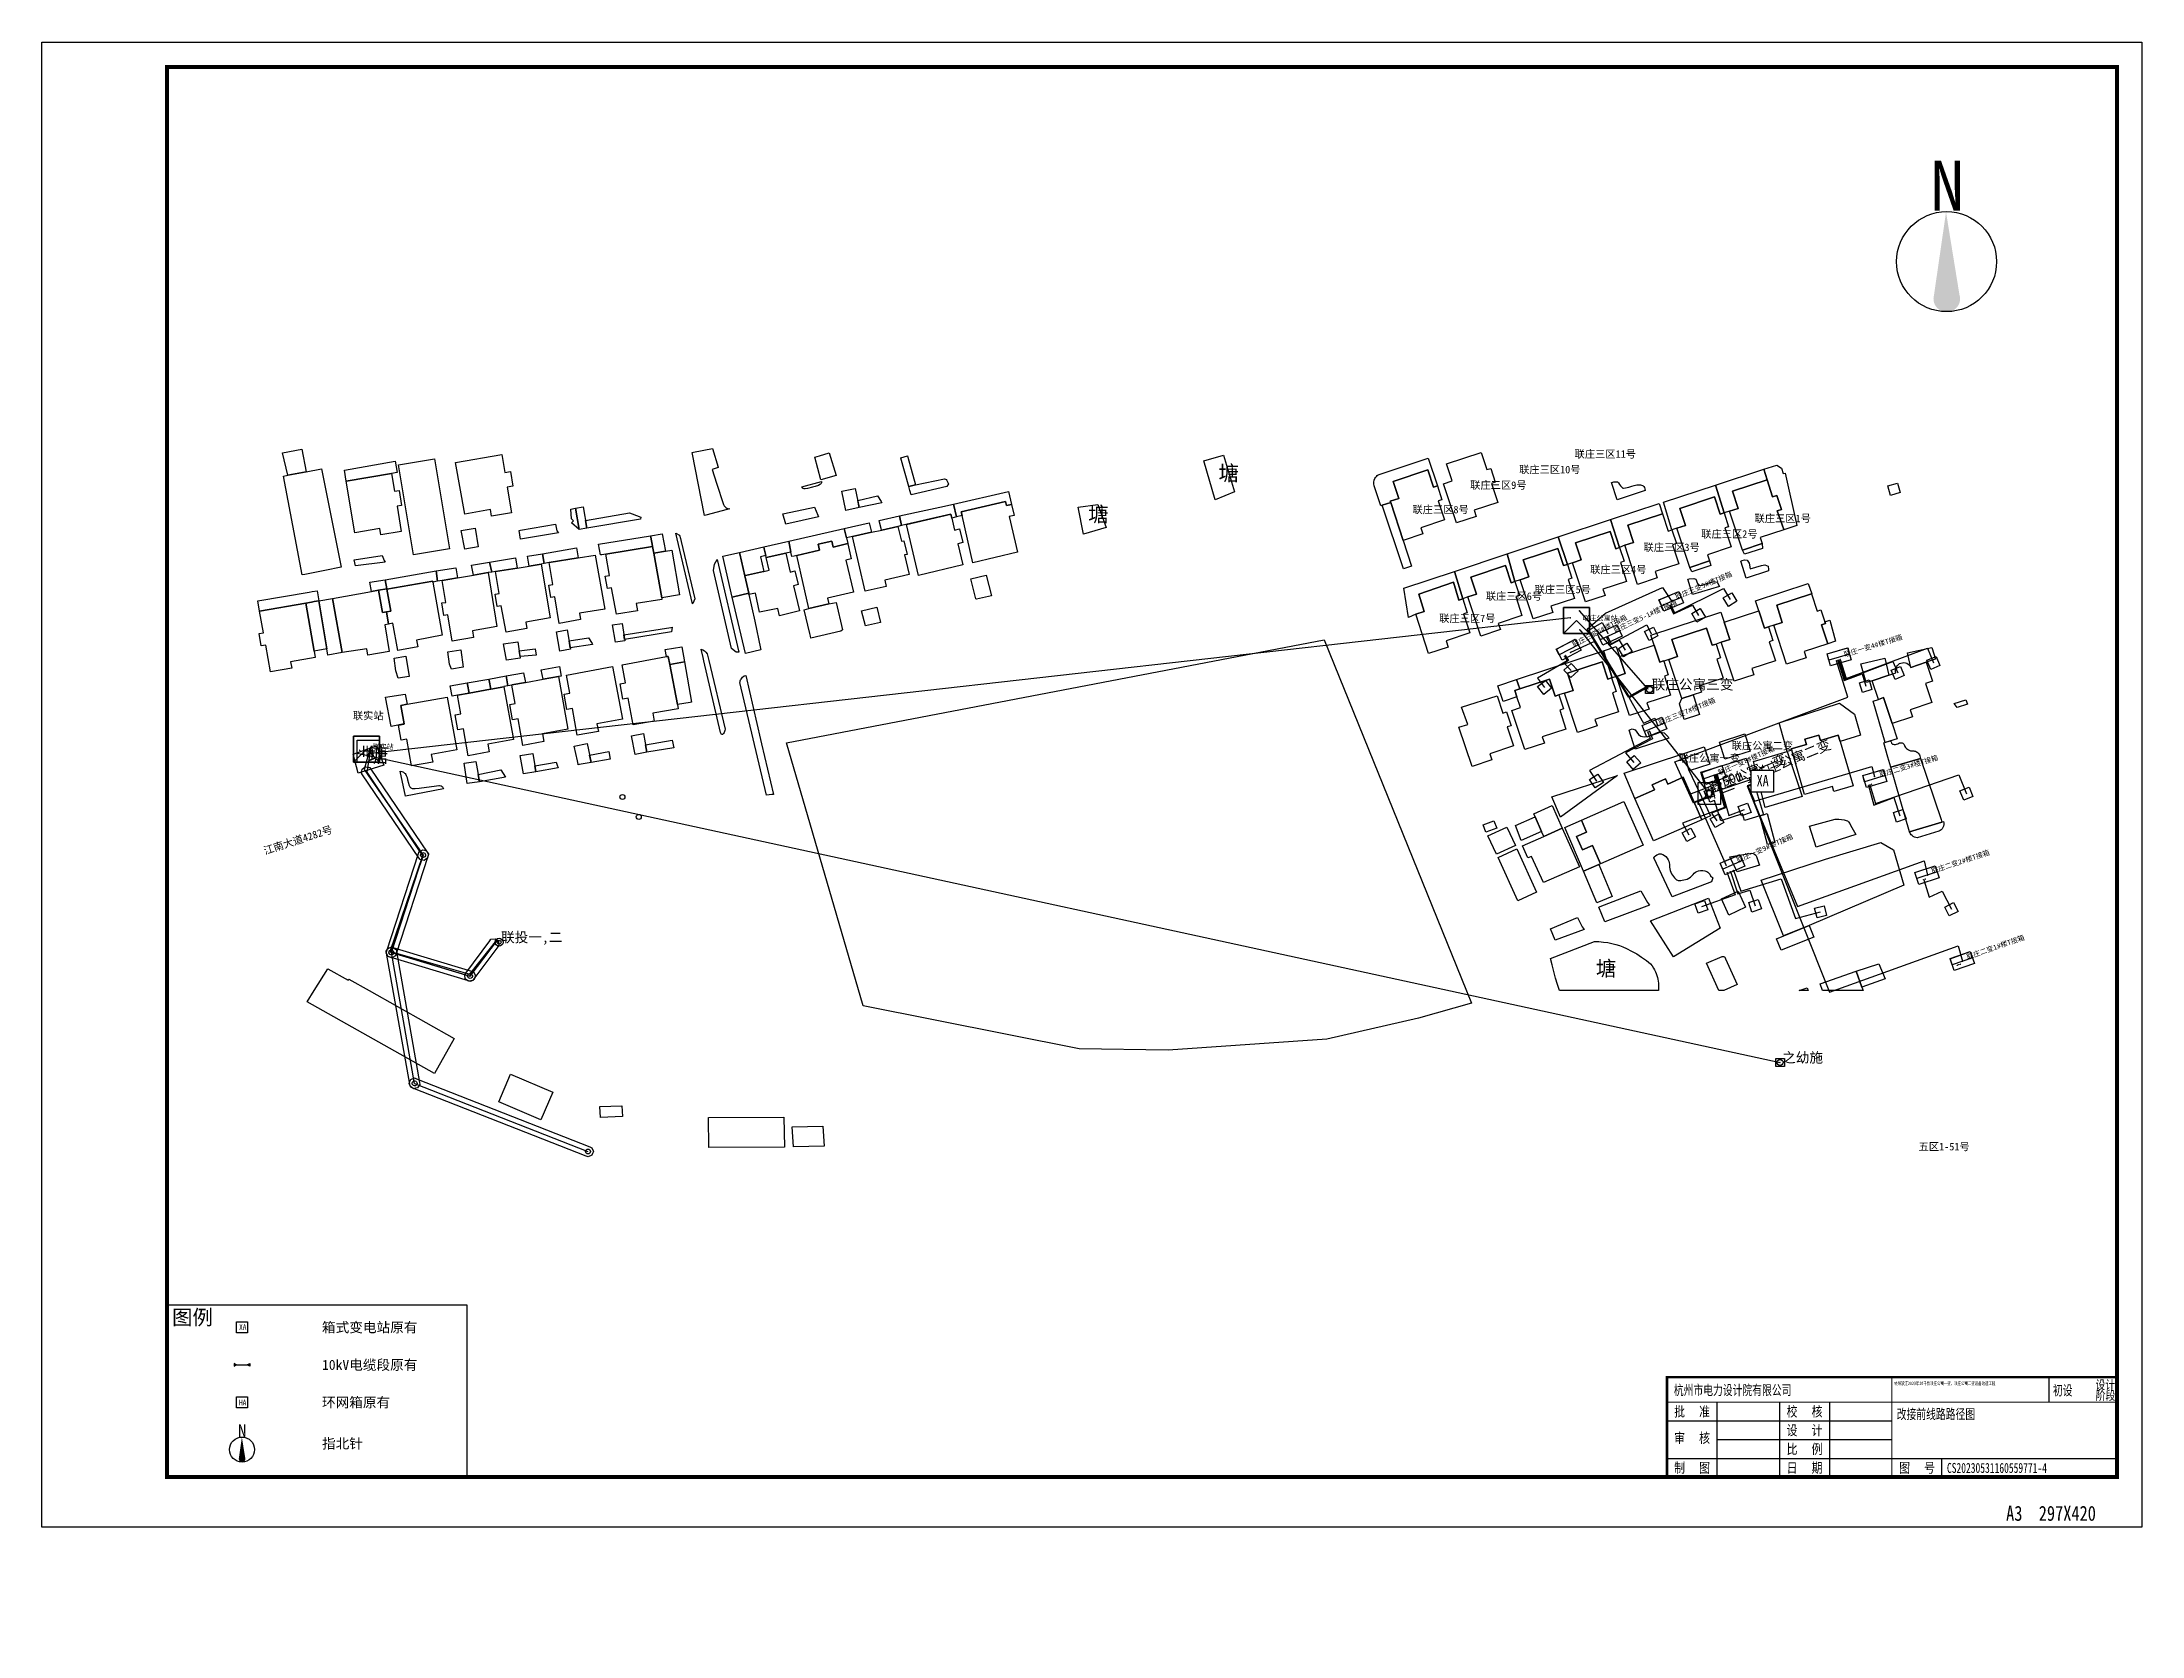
# Model space of a CAD drawing. Extents: x 1225 to 6895, y 909 to 1228.
# Drawn here: x 2905.1 to 3325.1, y 908.8 to 1227.5 of the extents above; entities that cross this region are included whole.
import ezdxf
from ezdxf.enums import TextEntityAlignment as Align

# ---------------------------------------------------------------- set-up
doc = ezdxf.new("R2010")
doc.units = 0
doc.linetypes.add('ACAD_ISO03W100', pattern=[30, 12, -18])
doc.linetypes.add('CABLESECTION_NEW', pattern=[6, 3, -3])
doc.layers.get('0').update_dxf_attribs({"linetype": 'CONTINUOUS'})
for name, color, linetype in [('__0', 1, 'CONTINUOUS'), ('__500', 1, 'CONTINUOUS'), ('__5000', 1, 'CONTINUOUS'), ('__5001', 1, 'CONTINUOUS'), ('___', 1, 'CONTINUOUS'), ('___0', 1, 'CONTINUOUS'), ('___1', 1, 'CONTINUOUS'), ('___2', 1, 'CONTINUOUS'), ('___3', 1, 'CONTINUOUS'), ('___500', 1, 'CONTINUOUS'), ('____0', 1, 'CONTINUOUS'), ('____1', 1, 'CONTINUOUS'), ('____2', 1, 'CONTINUOUS'), ('____3', 1, 'CONTINUOUS'), ('_____1', 7, 'CONTINUOUS'), ('_____2', 1, 'CONTINUOUS'), ('______', 1, 'CONTINUOUS'), ('__T__', 1, 'CONTINUOUS'), ('GESOFTDRAWFRAMETITLELAYER', 3, 'CONTINUOUS'), ('LAY10KV', 7, 'CONTINUOUS'), ('OUT-TITLE', 2, 'CONTINUOUS'), ('PUB_TITLE', 252, 'CONTINUOUS'), ('TABLE', 7, 'CONTINUOUS'), ('TY_DL_TDDJ', 7, 'CONTINUOUS'), ('TY_PDSB_USERNUMBER', 7, 'CONTINUOUS'), ('TY_ZBZ_NEW', 7, 'CONTINUOUS')]:
    doc.layers.add(name, color=color, linetype=linetype)
doc.styles.add('__', font='宋体.ttf')
doc.styles.add('___1', font='simfang.ttf', dxfattribs={"width": 0.8})
doc.styles.add('____0', font='', dxfattribs={"bigfont": 'gvfs.shx'})
doc.styles.get("Standard").update_dxf_attribs({"font": ''})
doc.styles.get('____0').set_extended_font_data('SimSun')
doc.styles.get('STANDARD').set_extended_font_data('SimSun')

msp = doc.modelspace()

# ---------------------------------------------------------------- texts
at = {"layer": '__0', "color": 253}
for s, height, p in [('联庄三区10号', 1.5, (3200.512, 1141.276)), ('联庄三区11号', 1.5, (3211.614, 1144.385)), ('联庄三区9号', 1.5, (3190.739, 1138.167)), ('联庄三区8号', 1.5, (3179.184, 1133.284)), ('联庄三区2号', 1.5, (3236.942, 1128.393)), ('联庄三区1号', 1.5, (3247.606, 1131.503)), ('联庄三区3号', 1.5, (3225.387, 1125.729)), ('联庄三区4号', 1.5, (3214.731, 1121.284)), ('联庄三区6号', 1.5, (3193.848, 1115.956)), ('联庄三区5号', 1.5, (3203.621, 1117.292)), ('联庄三区7号', 1.5, (3184.52, 1111.51)), ('联庄公寓', 0.00773, (3101.707, 1064.667)), ('五区', 0.00773, (3279.84, 1032.581)), ('五区1-51号', 1.5, (3280.403, 1005.878))]:
    msp.add_text(s, height=height, dxfattribs=at).set_placement(p)
msp.add_text('江南大道4282号', height=1.5, rotation=17.92403, dxfattribs=at).set_placement((2949.692, 1065.01))
at = {"layer": '__5000', "color": 253}
for p in [(3140.388, 1139.815), (3114.337, 1131.572), (2970.263, 1083.442), (3215.874, 1040.761)]:
    msp.add_text('塘', height=3, dxfattribs=at).set_placement(p)
at = {"layer": '___2', "color": 253}
for s, p in [('联庄公寓站', (3213.215, 1111.819)), ('联实站', (2971.207, 1086.1))]:
    msp.add_text(s, height=1, dxfattribs=at).set_placement(p)
at = {"layer": '____3', "color": 253}
for s, p in [('联庄公寓三变', (3227.012, 1098.047)), ('联投一,二', (2996.893, 1047.498)), ('之幼施', (3253.113, 1023.44))]:
    msp.add_text(s, height=2, dxfattribs=at).set_placement(p)
for s, rotation, p in [('联庄公寓二变', 22.3001, (3247.905, 1080.064)), ('联庄公寓一变', 21.47692, (3238.929, 1077.384))]:
    msp.add_text(s, height=2, rotation=rotation, dxfattribs=at).set_placement(p)
at = {"layer": '__T__', "color": 253}
for s, rotation, p in [('联庄三变5#楼T接箱', 22.78378, (3232.011, 1116.052)), ('联庄三变5-1#楼T接箱', 25.14988, (3219.717, 1109.347)), ('联庄三变6#楼T接箱', 27.76373, (3211.462, 1106.472)), ('联庄一变4#楼T接箱', 17.06899, (3265.647, 1104.534)), ('联庄三变7#楼T接箱', 22.42918, (3228.637, 1090.89)), ('联庄一变8#楼T接箱', 24.22887, (3240.597, 1080.891)), ('联庄二变3#楼T接箱', 16.6838, (3272.754, 1080.505)), ('联庄一变9#楼T接箱', 23.67861, (3244.249, 1063.396)), ('联庄二变2#楼T接箱', 18.32845, (3283.173, 1061.226)), ('联庄二变1#楼T接箱', 19.19222, (3290.215, 1044.049))]:
    msp.add_text(s, height=1, rotation=rotation, dxfattribs=at).set_placement(p)
at = {"layer": 'TY_DL_TDDJ', "color": 0, "insert": (3243.126, 1080.315), "char_height": 2, "attachment_point": 5, "rotation": 21.4998, "style": '__'}
msp.add_mtext('50m', dxfattribs=at)
at = {"layer": 'TY_PDSB_USERNUMBER', "color": 0, "char_height": 1.5, "attachment_point": 5, "style": '__'}
for s, insert in [('联实站', (2970.337, 1092.72)), ('联庄公寓一变', (3238.557, 1084.238)), ('联庄公寓二变', (3249.16, 1086.704))]:
    msp.add_mtext(s, dxfattribs=dict(at, insert=insert))

# ---------------------------------------------------------------- blocks, each defined once
blk = doc.blocks.new('A3-420X297_____DWG')
at = {"layer": 'OUT-TITLE', "color": 5}
blk.add_lwpolyline([(0, 0), (0, 297), (420, 297), (420, 0)], close=True, dxfattribs=at)
at = {"layer": 'PUB_TITLE', "color": 4, "const_width": 0.8}
blk.add_lwpolyline([(25, 10), (25, 292), (415, 292), (415, 10)], close=True, dxfattribs=at)
at = {"layer": '_____1', "color": 1, "style": '___1', "width": 0.8}
blk.add_text('A3  297X420', height=3, dxfattribs=at).set_placement((392.82, 1.27))
blk = doc.blocks.new('____')
at = {"layer": 'GESOFTDRAWFRAMETITLELAYER', "color": 4}
for p, q in [((76.34, 20), (76.34, 15)), ((90, 0), (90, 20)), ((10, 15), (10, 0)), ((22.5, 15), (22.5, 0)), ((32.5, 15), (32.5, 0)), ((0, 11.25), (45, 11.25)), ((10, 7.5), (45, 7.5)), ((0, 3.75), (90, 3.75)), ((0, 0), (90, 0)), ((55, 0), (55, 3.75))]:
    blk.add_line(p, q, dxfattribs=at)
at = {"layer": 'GESOFTDRAWFRAMETITLELAYER', "const_width": 0.5}
blk.add_lwpolyline([(0, 0), (0, 20), (90, 20)], dxfattribs=at)
at = {"layer": 'GESOFTDRAWFRAMETITLELAYER', "color": 4, "const_width": 0.2}
for points in [[(45, 20), (45, 0)], [(0, 15), (90, 15)]]:
    blk.add_lwpolyline(points, dxfattribs=at)
at = {"width": 0.7, "flags": 1}
for tag, p in [('设计单位', (1.36, 16.41)), ('设计阶段', (77.18, 16.35)), ('比例', (33, 4.6)), ('日期', (33, 0.85)), ('图号', (55.99, 0.85))]:
    blk.add_attdef(tag, p, '', height=2, dxfattribs=at)
for tag, p in [('工程名称_001', (45.47, 19.23)), ('图纸名称_001', (46.15, 13.98))]:
    blk.add_attdef(tag, text='', height=2, dxfattribs=at).set_placement(p, align=Align.TOP_LEFT)
at = {"flags": 1}
for tag, p in [('审批', (11.15, 11.92)), ('校核', (33.11, 11.91)), ('审核', (11.08, 8.1))]:
    blk.add_attdef(tag, p, '', height=2.5, dxfattribs=at)
at = {"layer": 'GESOFTDRAWFRAMETITLELAYER', "color": 3, "width": 0.8}
for s, height, oblique, p in [('设计', 1.8, 1, (87.65, 18.49)), ('阶段', 1.8, 1, (87.69, 16.34)), ('批', 2, 0.8, (2.5, 13.12)), ('准', 2, 0.8, (7.5, 13.12)), ('校', 2, 0.8, (25, 13.12)), ('核', 2, 1, (30, 13.12)), ('审', 2, 0.8, (2.5, 7.85)), ('核', 2, 0.8, (7.5, 7.85)), ('设', 2, 0.8, (25, 9.38)), ('计', 2, 0.8, (30, 9.38)), ('比', 2, 0.8, (25, 5.62)), ('例', 2, 0.8, (30, 5.62)), ('制', 2, 0.8, (2.5, 1.88)), ('图', 2, 0.8, (7.5, 1.88)), ('日', 2, 0.8, (25, 1.88)), ('期', 2, 0.8, (30, 1.88)), ('图', 2, 1, (47.5, 1.88)), ('号', 2, 1, (52.5, 1.88))]:
    blk.add_text(s, height=height, dxfattribs=dict(at, oblique=oblique)).set_placement(p, align=Align.MIDDLE_CENTER)
blk = doc.blocks.new('267DDD8845E7480A94AE5B7440')
for name, p in [('A3-420X297_____DWG', (0, -297)), ('____', (325, -287))]:
    blk.add_blockref(name, p)
at = {"width": 0.7}
for tag, p in [('设计单位', (326.36, -270.59)), ('设计阶段', (402.18, -270.65)), ('比例', (358, -282.4)), ('日期', (358, -286.15)), ('图号', (380.99, -286.15))]:
    blk.add_attdef(tag, p, '', height=2, dxfattribs=at)
for tag, p in [('工程名称_001', (370.47, -267.77)), ('图纸名称_001', (371.15, -273.02))]:
    blk.add_attdef(tag, text='', height=2, dxfattribs=at).set_placement(p, align=Align.TOP_LEFT)
for tag, p in [('审批', (336.15, -275.08)), ('校核', (358.11, -275.09)), ('审核', (336.08, -278.9))]:
    blk.add_attdef(tag, p, '', height=2.5)
blk = doc.blocks.new('LV_HYPERNODE_PIN1')
at = {"color": 0, "linetype": 'BYBLOCK'}
blk.add_lwpolyline([(3482, -1972), (3506, -1986), (3506, -1986), (3119.891399, -1767.898734), (2709.662063, -1600.221034), (2288.677078, -1428.147056), (1849.339378, -1312.043201), (1402.185843, -1193.873854), (943.804603, -1135.731212), (481.309459, -1077.066748), (15.612881, -1080.550094), (-450.083697, -1084.03344), (-910.659939, -1149.60235), (-1367.139347, -1214.588024), (-1810.539519, -1339.418589), (-2246.189463, -1462.067231), (-2661.762109, -1640.398545), (-3066.717385, -1814.173714), (-3446, -2038), (-3446, -2038), (-3066.716014, -1814.172905), (-2718.839064, -1544.138705), (-2361.841508, -1267.024775), (-2043.885549, -945.89607), (-1720.273301, -619.054632), (-1442.728941, -252.312631), (-1162.693733, 117.720731), (-934.534994, 521.788117), (-706.376255, 925.855502), (-534.170956, 1356.736626), (-363.497383, 1783.785161), (-250.800076, 2229.644617), (-140.07256, 2667.711071), (-87.214174, 3116.448885), (-35.706219, 3553.722305), (-40, 3994), (-40, 3994), (-35.706219, 3553.722305), (24.304085, 3117.51127), (85.887735, 2669.863695), (205.104804, 2233.987822), (326.442691, 1790.357916), (505.36236, 1366.639802), (685.887761, 939.118987), (921.817026, 539.472764), (1157.746292, 139.82654), (1444.863601, -224.803811), (1729.427066, -586.190859), (2059.258368, -906.807227), (2383.324679, -1221.81967), (2745.555659, -1492.081827), (3098.53233, -1755.439303), (3482, -1972)], close=True, dxfattribs=at)
blk = doc.blocks.new('HYPERNODE_PIN1_2')
at = {"color": 0, "linetype": 'BYBLOCK'}
blk.add_lwpolyline([(3482, -1972), (3506, -1986), (3506, -1986), (3119.891399, -1767.898734), (2709.662063, -1600.221034), (2288.677078, -1428.147056), (1849.339378, -1312.043201), (1402.185843, -1193.873854), (943.804603, -1135.731212), (481.309459, -1077.066748), (15.612881, -1080.550094), (-450.083697, -1084.03344), (-910.659939, -1149.60235), (-1367.139347, -1214.588024), (-1810.539519, -1339.418589), (-2246.189463, -1462.067231), (-2661.762109, -1640.398545), (-3066.717385, -1814.173714), (-3446, -2038), (-3446, -2038), (-3066.716014, -1814.172905), (-2718.839064, -1544.138705), (-2361.841508, -1267.024775), (-2043.885549, -945.89607), (-1720.273301, -619.054632), (-1442.728941, -252.312631), (-1162.693733, 117.720731), (-934.534994, 521.788117), (-706.376255, 925.855502), (-534.170956, 1356.736626), (-363.497383, 1783.785161), (-250.800076, 2229.644617), (-140.07256, 2667.711071), (-87.214174, 3116.448885), (-35.706219, 3553.722305), (-40, 3994), (-40, 3994), (-35.706219, 3553.722305), (24.304085, 3117.51127), (85.887735, 2669.863695), (205.104804, 2233.987822), (326.442691, 1790.357916), (505.36236, 1366.639802), (685.887761, 939.118987), (921.817026, 539.472764), (1157.746292, 139.82654), (1444.863601, -224.803811), (1729.427066, -586.190859), (2059.258368, -906.807227), (2383.324679, -1221.81967), (2745.555659, -1492.081827), (3098.53233, -1755.439303), (3482, -1972)], close=True, dxfattribs=at)
blk = doc.blocks.new('TRANS_SET_LOCATION_7')
at = {"color": 0, "linetype": 'BYBLOCK'}
blk.add_lwpolyline([(-4000, 4000), (4000, 4000), (4000, -4000), (-4000, -4000), (-4000, 4000)], close=True, dxfattribs=at)
blk.add_lwpolyline([(3125, 0, -1), (-3125, 0, -1), (3125, 0)], format="xyb", close=True, dxfattribs=at)
blk = doc.blocks.new('HV_CABLE_JOINT_LOCATION')
at = {"color": 0, "linetype": 'BYBLOCK'}
blk.add_lwpolyline([(0, 2400), (-2560, -2600), (2920, -2600), (0, 2400)], close=True, dxfattribs=at)
blk = doc.blocks.new('CABLEWELL_LOCATION')
at = {"color": 0, "linetype": 'BYBLOCK'}
blk.add_lwpolyline([(0, 5098, -1), (0, -4822, -1), (0, 5098)], format="xyb", close=True, dxfattribs=at)
blk = doc.blocks.new('LV_T_BOX_LOCATION')
at = {"color": 0, "linetype": 'BYBLOCK'}
for points in [[(-7349, 71), (-7349, 4381), (6996, 4381), (6996, 71), (-7349, 71)], [(-7297, -3996), (-7297, 4405), (6984, 4405), (6984, -3996), (-7297, -3996)]]:
    blk.add_lwpolyline(points, close=True, dxfattribs=at)
blk = doc.blocks.new('SUPPLY_POINT_LOCATION')
at = {"color": 0, "linetype": 'BYBLOCK'}
blk.add_lwpolyline([(-4987, 4987), (4987, 4987), (4987, -4987), (-4987, -4987), (-4987, 4987)], close=True, dxfattribs=at)
blk = doc.blocks.new('TRANS_SET_LOCATION_2')
at = {"color": 0, "linetype": 'BYBLOCK'}
for radius in [3962, 1902]:
    blk.add_circle((71, 71), radius, dxfattribs=at)
blk = doc.blocks.new('SWITCH_STN_LOCATION')
at = {"color": 0, "linetype": 'BYBLOCK'}
for points in [[(-200000, 200000), (-200000, -200000), (200000, -200000), (200000, 200000), (-200000, 200000)], [(-200000, 200000), (200000, 200000), (200000, -200000), (-200000, -200000), (-200000, 200000)], [(-200000, -200000), (0, 0), (200000, -200000), (-200000, -200000)]]:
    blk.add_lwpolyline(points, close=True, dxfattribs=at)
blk = doc.blocks.new('TRANS_SET_LOCATION_8')
at = {"color": 0, "linetype": 'BYBLOCK'}
blk.add_lwpolyline([(-6277, -5852), (-6277, 5758), (6113, 5758), (6113, -5852), (-6277, -5852)], close=True, dxfattribs=at)
blk.add_circle((-131, 100), 4277, dxfattribs=at)
blk = doc.blocks.new('TD_RINGNETWORKCABINET_ORIG')
at = {"color": 3, "ltscale": 0.37}
blk.add_lwpolyline([(-6, 6), (6, 6), (6, -6), (-6, -6)], close=True, dxfattribs=at)
at = {"color": 3, "ltscale": 0.002, "style": '____0', "width": 0.8}
blk.add_text('HA', height=6, dxfattribs=at).set_placement((-3.2, -0.1), align=Align.MIDDLE_LEFT)
at = {"width": 0.8}
blk.add_attdef('模块编号', text='', height=3, dxfattribs=at).set_placement((0.9, 7.1), align=Align.CENTER)
at = {"width": 0.8, "flags": 1}
blk.add_attdef('电压等级', text='', height=3, dxfattribs=at).set_placement((14.7, -0.2), align=Align.CENTER)
at = {"width": 0.8}
blk.add_attdef('设备编号', text='', height=3, dxfattribs=at).set_placement((-2.2, -10.1), align=Align.RIGHT)
at = {"width": 0.8, "flags": 1}
blk.add_attdef('是否为标准化定制设备', (3.4, -10.2), '', height=3, dxfattribs=at)
blk = doc.blocks.new('TD_BOXTYPESUBSTATION_ORIGI')
at = {"color": 3, "ltscale": 0.37}
blk.add_lwpolyline([(-6, 6), (6, 6), (6, -6), (-6, -6)], close=True, dxfattribs=at)
at = {"color": 3, "ltscale": 0.002, "style": '____0', "width": 0.8}
blk.add_text('XA', height=6, dxfattribs=at).set_placement((-3.1, 0.3), align=Align.MIDDLE_LEFT)
at = {"width": 0.8}
blk.add_attdef('模块编号', text='', height=3, dxfattribs=at).set_placement((0.6, 6.9), align=Align.CENTER)
at = {"width": 0.8, "flags": 1}
blk.add_attdef('电压等级', text='', height=3, dxfattribs=at).set_placement((15.4, -0.6), align=Align.CENTER)
at = {"width": 0.8}
blk.add_attdef('设备编号', text='', height=3, dxfattribs=at).set_placement((-1.3, -10.3), align=Align.RIGHT)
at = {"width": 0.8, "flags": 1}
blk.add_attdef('是否为标准化定制设备', (0.8, -10.4), '', height=3, dxfattribs=at)
blk = doc.blocks.new('TD_BEHINDTHE')
at = {"linetype": 'ACAD_ISO03W100'}
h = blk.add_hatch(color=256, dxfattribs=at)
edge = h.paths.add_edge_path()
edge.add_line((-0.08, 10.02), (-2.48, -6.53))
edge.add_arc((0.07, -7.31), 2.66, 162.9558, 376.3804)
edge.add_line((2.61, -6.56), (-0.08, 10.02))
blk.add_circle((0.03, 0.11), 10)
blk.add_text('N', height=10).set_placement((-3.23, 10.32))
blk = doc.blocks.new('TD_CABLESECTION_ORIGINAL')
at = {"linetype": 'ACAD_ISO03W100'}
h = blk.add_hatch(color=3, dxfattribs=at)
h.paths.add_polyline_path([(-3.11, 0.55), (-3.11, 0), (-2.15, 0), (-2.15, 0)])
h.paths.add_polyline_path([(-2.15, 0), (-3.11, 0), (-3.11, -0.55)])
h.paths.add_polyline_path([(3.08, 0), (2.12, 0), (2.12, 0), (3.08, -0.55)])
h.paths.add_polyline_path([(3.08, 0), (3.08, 0.55), (2.12, 0)])
at = {"color": 3, "ltscale": 0.01}
blk.add_line((-3.17, 0), (3.17, 0), dxfattribs=at)
at = {"color": 3}
for p, q in [((-3.11, 0.55), (-3.11, -0.55)), ((-2.15, 0), (-3.11, 0.55)), ((-3.11, -0.55), (-2.15, 0)), ((2.12, 0), (3.08, 0.55)), ((3.08, 0.55), (3.08, -0.55)), ((3.08, -0.55), (2.12, 0))]:
    blk.add_line(p, q, dxfattribs=at)
blk = doc.blocks.new('7BC7888612974F60BF136FF567')
at = {"xscale": 0.5, "yscale": 0.5, "zscale": 0.5}
blk.add_blockref('TD_BEHINDTHE', (0.1, 0.04), dxfattribs=at)
blk = doc.blocks.new('____20230531060227')
at = {"layer": 'TABLE', "color": 0}
for p, q in [((0, 0), (120, 0)), ((0, 0), (0, -68.92)), ((120, 0), (120, -68.92)), ((0, -68.92), (120, -68.92))]:
    blk.add_line(p, q, dxfattribs=at)
at = {"xscale": 0.37, "yscale": 0.37, "zscale": 0.37}
for name, p in [('TD_BOXTYPESUBSTATION_ORIGI', (30, -9)), ('TD_RINGNETWORKCABINET_ORIG', (30, -39))]:
    blk.add_blockref(name, p, dxfattribs=at)
for name, p in [('TD_CABLESECTION_ORIGINAL', (30, -24)), ('7BC7888612974F60BF136FF567', (29.89, -57.98))]:
    blk.add_blockref(name, p)
at = {"layer": 'TABLE', "attachment_point": 1, "style": '__'}
for s, insert, char_height in [('图例', (2, -2), 6), ('箱式变电站原有', (62, -7), 4), ('10kV电缆段原有', (62, -22), 4), ('环网箱原有', (62, -37), 4), ('指北针', (62, -53.46), 4)]:
    blk.add_mtext(s, dxfattribs=dict(at, insert=insert, char_height=char_height))

# ---------------------------------------------------------------- linework, layer by layer
at = {"layer": '__500', "color": 253}
for points in [[(3057.029, 1138.542), (3060.976, 1139.651), (3060.984, 1139.43), (3060.971, 1139.339), (3060.927, 1139.221), (3060.79, 1139.072), (3060.683, 1139.004), (3060.377, 1138.866), (3059.694, 1138.635), (3059.16, 1138.48), (3058.168, 1138.236), (3057.714, 1138.171), (3057.543, 1138.179), (3057.328, 1138.256), (3057.23, 1138.327), (3057.029, 1138.542)], [(3079.763, 1138.968), (3085.562, 1140.179), (3085.97, 1140.004), (3085.958, 1139.998), (3086.366, 1139.163), (3086.058, 1138.645), (3078.938, 1136.983), (3078.651, 1137.813), (3078.429, 1138.606), (3079.763, 1138.968)], [(3219.653, 1139.57), (3220.099, 1139.566), (3220.214, 1139.539), (3220.332, 1139.46), (3220.414, 1139.345), (3220.578, 1139.056), (3220.783, 1138.794), (3221.237, 1138.328), (3221.312, 1138.287), (3221.397, 1138.281), (3221.813, 1138.342), (3222.444, 1138.489), (3223.058, 1138.697), (3223.537, 1138.851), (3224.032, 1138.945), (3224.315, 1138.972), (3224.589, 1138.982), (3224.785, 1138.962), (3225.159, 1138.862), (3225.319, 1138.78), (3225.448, 1138.655), (3225.586, 1138.415), (3225.67, 1138.152), (3225.741, 1137.855), (3220.142, 1135.98), (3218.954, 1139.444), (3219.246, 1139.518), (3219.463, 1139.554), (3219.653, 1139.57)], [(3053.57, 1133.214), (3059.565, 1134.473), (3060.232, 1132.881), (3060.357, 1132.592), (3053.864, 1131.105), (3053.281, 1133.146), (3053.57, 1133.214)], [(3072.897, 1135.632), (3073.059, 1135.398), (3068.534, 1134.429), (3068.228, 1135.86), (3072.197, 1136.756), (3072.897, 1135.632)], [(3000.802, 1129.899), (3007.815, 1131.1), (3008.063, 1129.779), (3008.413, 1129.342), (3000.81, 1128.076), (3000.507, 1129.845), (3000.802, 1129.899)], [(3022.611, 1133.353), (3023.101, 1133.189), (3024.831, 1132.488), (3024.814, 1132.117), (3014.021, 1130.288), (3013.756, 1131.853), (3022.611, 1133.353)], [(3031.859, 1129.24), (3031.882, 1129.294), (3032.556, 1128.91), (3032.783, 1128.256), (3032.937, 1127.671), (3035.66, 1116.156), (3035.28, 1115.271), (3035.21, 1115.17), (3032.108, 1128.194), (3031.975, 1128.752), (3031.859, 1129.24)], [(3245.179, 1125.878), (3249.112, 1127.221), (3249.17, 1126.263), (3245.602, 1125.117), (3245.179, 1125.878)], [(2967.545, 1123.951), (2973.092, 1124.83), (2973.526, 1123.816), (2973.686, 1123.523), (2967.77, 1122.772), (2967.545, 1123.951)], [(3039.415, 1121.814), (3039.596, 1123.123), (3040.13, 1124.036), (3044.478, 1105.508), (3043.926, 1105.474), (3043.01, 1106.239), (3039.415, 1121.814)], [(3234.653, 1122.455), (3238.585, 1123.746), (3238.853, 1122.806), (3235.051, 1121.566), (3234.653, 1122.455)], [(3245.111, 1123.811), (3245.609, 1123.974), (3246.1, 1123.896), (3246.514, 1123.323), (3246.716, 1122.151), (3249.012, 1122.853), (3249.639, 1122.972), (3250.316, 1122.708), (3250.396, 1122.069), (3250.387, 1121.75), (3245.948, 1120.299), (3244.827, 1123.712), (3245.111, 1123.811)], [(3234.527, 1120.148), (3235.447, 1120.248), (3235.844, 1120.077), (3236.169, 1119.208), (3236.375, 1118.887), (3236.845, 1118.833), (3238.917, 1119.485), (3239.472, 1119.632), (3240.122, 1119.485), (3240.577, 1118.657), (3235.195, 1117.044), (3234.222, 1120.109), (3234.527, 1120.148)], [(3030.874, 1110.47), (3031.147, 1110.521), (3030.97, 1109.586), (3021.611, 1108.063), (3021.466, 1108.962), (3030.874, 1110.47)], [(3000.532, 1105.8), (3003.75, 1106.174), (3003.926, 1104.924), (3000.701, 1104.614), (3000.532, 1105.8)], [(3010.499, 1107.756), (3014.392, 1108.4), (3015.088, 1107.272), (3015.208, 1107.066), (3010.726, 1106.374), (3010.499, 1107.756)], [(3037.24, 1105.953), (3037.552, 1105.77), (3037.869, 1105.501), (3038.13, 1105.177), (3038.257, 1104.644), (3038.442, 1103.864), (3041.717, 1090.088), (3041.67, 1089.863), (3041.599, 1089.645), (3041.508, 1089.442), (3041.396, 1089.25), (3041.153, 1089.035), (3041.016, 1089.035), (3040.899, 1089.153), (3040.815, 1089.465), (3037.453, 1103.745), (3037.297, 1104.41), (3036.903, 1106.083), (3037.24, 1105.953)], [(3045.54, 1100.748), (3045.821, 1100.869), (3048.805, 1088.068), (3049.008, 1087.197), (3051.371, 1077.059), (3051.071, 1077.023), (3049.997, 1076.888), (3044.667, 1099.414), (3044.692, 1099.602), (3044.738, 1099.786), (3044.804, 1099.963), (3044.891, 1100.132), (3045.033, 1100.336), (3045.204, 1100.516), (3045.54, 1100.748)], [(3287.541, 1095.218), (3289.881, 1095.99), (3290.18, 1095.086), (3288.133, 1094.411), (3287.541, 1095.218)], [(3025.788, 1086.954), (3031.091, 1087.897), (3031.459, 1086.408), (3026.058, 1085.479), (3025.788, 1086.954)], [(3222.777, 1090.04), (3223.096, 1090.143), (3223.707, 1089.955), (3224.351, 1089.057), (3224.883, 1088.687), (3225.52, 1088.549), (3226.293, 1088.64), (3228.079, 1089.251), (3228.7, 1089.483), (3229.491, 1089.345), (3230.294, 1088.543), (3230.463, 1088.282), (3223.731, 1086.114), (3222.497, 1089.933), (3222.777, 1090.04)], [(3014.592, 1084.904), (3018.446, 1085.634), (3018.719, 1084.129), (3014.897, 1083.435), (3014.592, 1084.904)], [(3274.736, 1087.752), (3274.892, 1087.561), (3274.99, 1087.335), (3275.028, 1087.247), (3275.091, 1087.171), (3275.174, 1087.116), (3275.265, 1087.087), (3275.341, 1087.077), (3275.531, 1087.064), (3275.766, 1087.068), (3276.001, 1087.106), (3276.227, 1087.178), (3276.439, 1087.28), (3276.595, 1087.35), (3276.766, 1087.387), (3276.94, 1087.39), (3277.108, 1087.358), (3277.27, 1087.287), (3277.414, 1087.175), (3277.526, 1087.031), (3277.596, 1086.869), (3277.684, 1086.642), (3277.813, 1086.432), (3277.977, 1086.247), (3278.167, 1086.096), (3278.375, 1085.964), (3278.517, 1085.881), (3278.64, 1085.825), (3278.772, 1085.787), (3278.908, 1085.769), (3279.043, 1085.772), (3279.234, 1085.78), (3279.426, 1085.768), (3279.616, 1085.735), (3279.8, 1085.684), (3279.978, 1085.608), (3280.144, 1085.504), (3280.291, 1085.375), (3280.414, 1085.226), (3280.552, 1085.005), (3280.664, 1084.768), (3280.748, 1084.52), (3280.802, 1084.265), (3274.843, 1082.532), (3274.266, 1084.514), (3273.435, 1087.373), (3274.736, 1087.752)], [(3274.843, 1082.532), (3280.802, 1084.265), (3284.916, 1072.069), (3285.076, 1071.543), (3278.604, 1069.598), (3274.843, 1082.532)], [(2977.051, 1081.658), (2977.274, 1081.56), (2977.401, 1081.486), (2977.614, 1081.322), (2977.701, 1081.233), (2977.842, 1081.043), (2977.948, 1080.842), (2978.094, 1080.428), (2978.214, 1079.983), (2978.365, 1079.322), (2978.455, 1078.96), (2978.552, 1078.702), (2978.64, 1078.553), (2978.765, 1078.416), (2978.843, 1078.358), (2979.015, 1078.278), (2979.121, 1078.249), (2979.312, 1078.222), (2979.688, 1078.217), (2980.504, 1078.29), (2983.973, 1078.799), (2984.433, 1078.838), (2984.614, 1078.838), (2984.835, 1078.806), (2984.926, 1078.775), (2985.081, 1078.676), (2985.177, 1078.567), (2985.385, 1078.177), (2977.765, 1076.7), (2976.728, 1081.739), (2977.051, 1081.658)], [(2992.31, 1081.067), (2996.882, 1081.956), (2997.778, 1080.513), (2992.572, 1079.59), (2992.31, 1081.067)], [(3003.669, 1082.781), (3007.939, 1083.508), (3008.089, 1082.911), (3008.311, 1082.354), (3003.882, 1081.6), (3003.669, 1082.781)], [(3258.613, 1070.728), (3263.729, 1072.112), (3264.428, 1072.101), (3265.006, 1072.043), (3265.542, 1071.952), (3265.944, 1071.864), (3266.188, 1071.763), (3266.392, 1071.594), (3266.636, 1071.263), (3266.813, 1070.892), (3267.843, 1069.049), (3259.907, 1066.494), (3258.613, 1070.728)], [(3285.076, 1071.543), (3285.352, 1071.627), (3285.424, 1071.326), (3285.435, 1071.026), (3285.388, 1070.73), (3285.284, 1070.449), (3285.134, 1070.203), (3284.941, 1069.988), (3284.711, 1069.814), (3284.453, 1069.686), (3280.137, 1068.369), (3279.857, 1068.418), (3279.589, 1068.51), (3279.339, 1068.643), (3279.113, 1068.815), (3278.948, 1068.984), (3278.806, 1069.173), (3278.691, 1069.379), (3278.604, 1069.598), (3285.076, 1071.543)], [(3248.918, 1059.943), (3261.794, 1064.083), (3272.862, 1067.455), (3275.352, 1065.967), (3277.421, 1058.939), (3258.548, 1050.829), (3253.409, 1048.78), (3248.918, 1059.943)], [(3227.623, 1064.624), (3227.816, 1064.799), (3228.034, 1064.947), (3228.27, 1065.064), (3228.517, 1065.147), (3228.704, 1065.175), (3228.895, 1065.169), (3229.083, 1065.128), (3229.257, 1065.055), (3229.564, 1064.861), (3229.837, 1064.62), (3230.093, 1064.312), (3230.301, 1063.971), (3230.421, 1063.698), (3230.509, 1063.41), (3230.56, 1063.115), (3230.576, 1062.817), (3230.592, 1062.483), (3230.643, 1062.151), (3230.73, 1061.827), (3230.85, 1061.515), (3231, 1061.211), (3231.169, 1060.917), (3231.358, 1060.635), (3231.566, 1060.367), (3231.694, 1060.23), (3231.84, 1060.108), (3231.999, 1060.005), (3232.169, 1059.924), (3232.325, 1059.871), (3232.488, 1059.837), (3232.653, 1059.825), (3232.818, 1059.833), (3233.149, 1059.881), (3233.478, 1059.948), (3233.802, 1060.036), (3234.119, 1060.143), (3234.467, 1060.302), (3234.79, 1060.513), (3235.079, 1060.769), (3235.324, 1061.062), (3235.533, 1061.303), (3235.785, 1061.507), (3236.069, 1061.662), (3236.372, 1061.762), (3236.811, 1061.83), (3237.255, 1061.828), (3237.646, 1061.76), (3238.02, 1061.625), (3238.24, 1061.497), (3238.432, 1061.33), (3238.638, 1061.08), (3238.806, 1060.803), (3239.229, 1060.378), (3238.956, 1059.574), (3231.12, 1056.603), (3227.419, 1064.349), (3227.623, 1064.624)], [(3242.985, 1064.627), (3245.011, 1064.958), (3247.047, 1065.291), (3247.321, 1065.215), (3247.573, 1065.085), (3247.819, 1064.878), (3248.01, 1064.62), (3248.475, 1063.218), (3248.57, 1062.933), (3244.11, 1061.547), (3242.679, 1064.572), (3242.985, 1064.627)], [(3216.711, 1054.621), (3224.883, 1057.757), (3226.204, 1055.43), (3226.58, 1054.899), (3217.684, 1051.558), (3216.433, 1054.506), (3216.711, 1054.621)], [(3226.777, 1051.771), (3238.369, 1056.312), (3240.713, 1050.327), (3231.361, 1044.608), (3226.777, 1051.771)], [(3213.15, 1050.578), (3213.544, 1050.037), (3207.749, 1047.884), (3206.774, 1050.171), (3212.159, 1052.467), (3213.15, 1050.578)]]:
    msp.add_lwpolyline(points, close=True, dxfattribs=at)
at = {"layer": '__5001', "color": 253}
for points in [[(3139.728, 1135.99), (3137.452, 1143.754), (3141.361, 1144.93), (3143.576, 1137.569), (3139.728, 1135.99)], [(3113.352, 1129.099), (3112.301, 1134.482), (3116.224, 1135.052), (3117.937, 1130.447), (3113.352, 1129.099)], [(2968.326, 1081.325), (2967.3, 1085.101), (2971.969, 1086.758), (2973.474, 1082.908), (2968.326, 1081.325)], [(3206.813, 1044.272), (3215.609, 1047.65), (3216.484, 1047.619), (3217.357, 1047.542), (3218.225, 1047.422), (3219.084, 1047.257), (3219.826, 1047.072), (3220.557, 1046.844), (3221.273, 1046.574), (3221.971, 1046.262), (3223.009, 1045.732), (3224.023, 1045.156), (3225.01, 1044.534), (3225.967, 1043.87), (3226.378, 1043.537), (3226.756, 1043.163), (3227.094, 1042.753), (3227.388, 1042.314), (3227.583, 1041.967), (3227.759, 1041.607), (3227.915, 1041.237), (3228.051, 1040.858), (3228.164, 1040.472), (3228.256, 1040.082), (3228.325, 1039.687), (3228.372, 1039.292), (3228.415, 1038.554), (3228.409, 1037.815), (3208.582, 1037.815), (3208.183, 1039.023), (3207.797, 1040.323), (3207.44, 1041.632), (3207.112, 1042.949), (3206.813, 1044.272)]]:
    msp.add_lwpolyline(points, close=True, dxfattribs=at)
at = {"layer": '___3', "color": 253}
msp.add_lwpolyline([(3162.035, 1028.143), (3130.325, 1025.917), (3112.52, 1026.198), (3069.348, 1034.76), (3053.996, 1087.393), (3161.512, 1107.979), (3191.012, 1035.331), (3180.395, 1032.315), (3162.035, 1028.143)], close=True, dxfattribs=at)
at = {"layer": '___500', "color": 253}
for points in [[(2957.066, 1146.118), (2957.909, 1141.586), (2954.238, 1140.878), (2953.165, 1145.394), (2957.066, 1146.118)], [(2965.558, 1141.877), (2975.7, 1143.684), (2976.102, 1141.429), (2975.013, 1141.235), (2965.917, 1139.736), (2965.558, 1141.877)], [(2983.554, 1144.194), (2986.585, 1126.152), (2979.363, 1124.947), (2976.351, 1142.998), (2983.554, 1144.194)], [(2987.812, 1143.441), (2997.024, 1145.003), (2997.632, 1141.45), (2998.751, 1141.642), (2999.256, 1138.689), (2998.138, 1138.498), (2999.01, 1133.401), (2995.014, 1132.707), (2994.786, 1134.019), (2989.642, 1133.108), (2987.812, 1143.441)], [(3039.179, 1146.251), (3039.207, 1146.256), (3040.285, 1142.479), (3040.302, 1142.419), (3039.131, 1142.069), (3039.962, 1139.288), (3041.368, 1135.013), (3041.493, 1134.798), (3041.653, 1134.609), (3041.844, 1134.45), (3042.059, 1134.326), (3042.317, 1134.235), (3042.628, 1134.189), (3042.087, 1134.045), (3037.857, 1132.914), (3037.558, 1132.845), (3035.097, 1145.454), (3035.388, 1145.511), (3039.179, 1146.251)], [(3060.573, 1144.782), (3062.519, 1145.385), (3063.925, 1140.85), (3060.88, 1139.994), (3059.618, 1144.486), (3060.58, 1144.757), (3060.573, 1144.782)], [(3078.233, 1144.491), (3079.762, 1138.97), (3078.429, 1138.606), (3076.828, 1144.329), (3076.818, 1144.365), (3078.16, 1144.747), (3078.233, 1144.491)], [(3182.339, 1144.29), (3184.172, 1138.753), (3183.412, 1138.503), (3182.283, 1141.944), (3175.336, 1139.662), (3176.459, 1136.242), (3174.749, 1135.68), (3174.832, 1135.427), (3173.144, 1134.872), (3172.859, 1134.777), (3171.537, 1138.799), (3171.473, 1139.156), (3171.475, 1139.52), (3171.542, 1139.876), (3171.673, 1140.215), (3171.801, 1140.437), (3171.957, 1140.641), (3172.138, 1140.823), (3172.34, 1140.98), (3182.339, 1144.29)], [(3194.834, 1142.259), (3195.739, 1139.504), (3194.979, 1139.254), (3196.227, 1135.454), (3191.502, 1133.902), (3191.914, 1132.649), (3187.982, 1131.358), (3185.411, 1139.186), (3187.121, 1139.748), (3185.998, 1143.168), (3192.945, 1145.45), (3194.074, 1142.009), (3194.834, 1142.259)], [(3253.326, 1141.226), (3253.701, 1141.329), (3256.028, 1130.846), (3253.435, 1129.994), (3253.425, 1130.027), (3252.119, 1133.756), (3252.968, 1134.034), (3252.04, 1136.86), (3251.161, 1136.56), (3250.141, 1139.97), (3249.474, 1142.088), (3252.077, 1142.881), (3252.951, 1142.323), (3253.326, 1141.226)], [(2960.968, 1142.177), (2964.888, 1122.492), (2961.678, 1121.848), (2957.634, 1121.068), (2957.144, 1120.973), (2953.374, 1140.711), (2954.238, 1140.878), (2957.909, 1141.586), (2960.968, 1142.177)], [(2965.917, 1139.736), (2975.013, 1141.235), (2975.599, 1137.683), (2976.487, 1137.83), (2976.975, 1134.87), (2976.087, 1134.723), (2976.925, 1129.637), (2972.882, 1128.954), (2972.665, 1130.239), (2967.654, 1129.392), (2965.917, 1139.736)], [(3065.866, 1133.858), (3065.045, 1137.692), (3067.713, 1138.263), (3068.534, 1134.429), (3065.866, 1133.858)], [(3184.172, 1138.753), (3185.077, 1135.998), (3184.317, 1135.748), (3185.565, 1131.948), (3180.84, 1130.396), (3181.252, 1129.143), (3177.32, 1127.852), (3174.832, 1135.427), (3174.749, 1135.68), (3176.459, 1136.242), (3175.336, 1139.662), (3182.283, 1141.944), (3183.412, 1138.503), (3184.172, 1138.753)], [(3241.505, 1133.356), (3240.745, 1133.107), (3239.615, 1136.547), (3232.669, 1134.266), (3233.792, 1130.845), (3232.082, 1130.284), (3231.064, 1129.967), (3229.393, 1135.534), (3239.763, 1138.896), (3241.505, 1133.356)], [(3249.474, 1142.088), (3250.141, 1139.97), (3243.195, 1137.689), (3244.318, 1134.268), (3242.608, 1133.707), (3241.505, 1133.356), (3239.763, 1138.896), (3249.474, 1142.088)], [(3252.119, 1133.756), (3253.425, 1130.027), (3253.435, 1129.994), (3248.699, 1128.422), (3249.112, 1127.221), (3245.179, 1125.878), (3242.608, 1133.707), (3244.318, 1134.268), (3243.195, 1137.689), (3250.141, 1139.97), (3251.161, 1136.56), (3252.04, 1136.86), (3252.968, 1134.034), (3252.119, 1133.756)], [(3011.787, 1134.294), (3012.509, 1130.032), (3010.964, 1131.382), (3011.374, 1131.764), (3010.993, 1132.173), (3010.847, 1134.093), (3011.787, 1134.294)], [(3013.299, 1134.55), (3014.021, 1130.288), (3012.509, 1130.032), (3011.787, 1134.294), (3013.299, 1134.55)], [(3084.671, 1134.531), (3087.388, 1135.12), (3087.992, 1132.55), (3087.051, 1132.329), (3086.873, 1133.088), (3077.013, 1130.834), (3076.591, 1132.779), (3081.868, 1133.923), (3084.671, 1134.531)], [(3087.388, 1135.12), (3098.395, 1137.659), (3099.012, 1135.069), (3097.977, 1134.827), (3097.793, 1135.615), (3088.916, 1133.569), (3089.091, 1132.808), (3087.992, 1132.55), (3087.388, 1135.12)], [(3099.012, 1135.069), (3099.528, 1132.863), (3098.493, 1132.621), (3100.163, 1125.478), (3091.256, 1123.395), (3089.091, 1132.808), (3088.916, 1133.569), (3097.793, 1135.615), (3097.977, 1134.827), (3099.012, 1135.069)], [(3173.144, 1134.872), (3174.832, 1135.427), (3177.32, 1127.852), (3178.983, 1122.717), (3177.378, 1122.186), (3173.144, 1134.872)], [(3218.774, 1132.014), (3228.505, 1135.232), (3229.174, 1133.157), (3222.228, 1130.877), (3223.351, 1127.456), (3221.641, 1126.895), (3220.614, 1126.451), (3218.774, 1132.014)], [(3241.505, 1133.356), (3242.41, 1130.601), (3241.65, 1130.351), (3242.898, 1126.551), (3238.173, 1124.999), (3238.585, 1123.746), (3234.653, 1122.455), (3232.082, 1130.284), (3233.792, 1130.845), (3232.669, 1134.266), (3239.615, 1136.547), (3240.745, 1133.107), (3241.505, 1133.356)], [(2989.631, 1126.105), (2988.946, 1129.809), (2991.685, 1130.316), (2992.316, 1126.555), (2989.631, 1126.105)], [(3065.55, 1130.223), (3065.979, 1128.374), (3066.25, 1127.205), (3063.327, 1126.527), (3063.058, 1127.711), (3060.328, 1127.092), (3060.605, 1125.896), (3056.019, 1124.834), (3055.527, 1124.724), (3055.035, 1124.615), (3054.867, 1125.509), (3054.456, 1127.707), (3065.55, 1130.223)], [(3070.519, 1131.373), (3070.595, 1131.078), (3071.006, 1129.492), (3067.205, 1128.652), (3065.979, 1128.374), (3065.55, 1130.223), (3070.519, 1131.373)], [(3076.268, 1130.655), (3076.967, 1127.68), (3077.454, 1127.795), (3078.095, 1125.069), (3077.595, 1124.952), (3078.511, 1121.058), (3073.64, 1119.929), (3073.934, 1118.663), (3069.745, 1117.692), (3067.205, 1128.652), (3071.006, 1129.492), (3073.021, 1129.937), (3076.268, 1130.655)], [(3072.499, 1131.832), (3076.591, 1132.779), (3077.013, 1130.834), (3076.268, 1130.655), (3073.021, 1129.937), (3073.014, 1129.961), (3072.582, 1131.529), (3072.499, 1131.832)], [(3087.051, 1132.329), (3087.616, 1129.921), (3088.606, 1130.153), (3089.246, 1127.427), (3088.256, 1127.195), (3089.252, 1122.948), (3080.371, 1120.86), (3077.977, 1131.043), (3086.873, 1133.088), (3087.051, 1132.329)], [(3208.34, 1128.563), (3218.774, 1132.014), (3220.614, 1126.451), (3219.854, 1126.202), (3218.724, 1129.642), (3211.778, 1127.361), (3212.901, 1123.941), (3211.191, 1123.379), (3210.161, 1123.055), (3208.34, 1128.563)], [(3231.064, 1129.967), (3231.969, 1127.212), (3231.209, 1126.962), (3232.457, 1123.162), (3227.732, 1121.61), (3228.144, 1120.357), (3224.212, 1119.066), (3221.641, 1126.895), (3223.351, 1127.456), (3222.228, 1130.877), (3229.174, 1133.157), (3230.304, 1129.718), (3231.064, 1129.967)], [(3005.168, 1125.196), (3012.01, 1126.345), (3012.336, 1124.373), (3006.543, 1123.414), (3005.517, 1123.232), (3005.168, 1125.196)], [(3026.839, 1128.487), (3027.185, 1126.677), (3027.19, 1126.652), (3017.825, 1125.112), (3017.083, 1124.99), (3017.053, 1124.985), (3016.756, 1124.94), (3016.381, 1127.079), (3026.78, 1128.798), (3026.839, 1128.487)], [(3027.19, 1126.652), (3027.436, 1125.273), (3029.026, 1116.34), (3029.079, 1116.044), (3023.94, 1115.216), (3024.17, 1113.786), (3019.951, 1113.106), (3018.981, 1118.392), (3018.194, 1118.248), (3017.743, 1120.707), (3018.579, 1120.855), (3017.825, 1125.112), (3027.19, 1126.652)], [(3026.78, 1128.798), (3029.127, 1129.19), (3029.751, 1125.685), (3027.436, 1125.273), (3027.19, 1126.652), (3027.185, 1126.677), (3026.839, 1128.487), (3026.78, 1128.798)], [(3029.751, 1125.685), (3031.054, 1125.917), (3032.607, 1116.949), (3029.038, 1116.342), (3029.026, 1116.34), (3027.436, 1125.273), (3029.751, 1125.685)], [(3049.459, 1126.554), (3049.544, 1126.179), (3049.852, 1124.822), (3048.779, 1124.579), (3049.443, 1121.653), (3049.408, 1121.645), (3045.758, 1120.817), (3045.625, 1120.787), (3044.638, 1125.139), (3044.569, 1125.445), (3049.459, 1126.554)], [(3054.456, 1127.707), (3054.867, 1125.509), (3053.84, 1125.316), (3049.94, 1124.432), (3049.852, 1124.822), (3049.544, 1126.179), (3049.459, 1126.554), (3054.456, 1127.707)], [(3066.25, 1127.205), (3066.261, 1127.156), (3066.949, 1124.185), (3065.876, 1123.936), (3067.366, 1117.506), (3062.203, 1116.31), (3062.474, 1115.141), (3058.48, 1114.215), (3056.019, 1124.834), (3060.605, 1125.896), (3060.328, 1127.092), (3063.058, 1127.711), (3063.327, 1126.527), (3066.25, 1127.205)], [(3208.34, 1128.563), (3210.161, 1123.055), (3209.401, 1122.806), (3208.271, 1126.246), (3201.325, 1123.965), (3202.448, 1120.544), (3200.738, 1119.983), (3199.679, 1119.617), (3198.096, 1125.175), (3208.34, 1128.563)], [(3210.161, 1123.055), (3211.066, 1120.3), (3210.306, 1120.05), (3211.554, 1116.25), (3206.829, 1114.698), (3207.241, 1113.445), (3203.309, 1112.154), (3200.738, 1119.983), (3202.448, 1120.544), (3201.325, 1123.965), (3208.271, 1126.246), (3209.401, 1122.806), (3210.161, 1123.055)], [(3220.614, 1126.451), (3221.519, 1123.696), (3220.758, 1123.447), (3222.006, 1119.646), (3217.282, 1118.095), (3217.693, 1116.841), (3213.761, 1115.55), (3211.191, 1123.379), (3212.901, 1123.941), (3211.778, 1127.361), (3218.724, 1129.642), (3219.854, 1126.202), (3220.614, 1126.451)], [(2973.748, 1119.994), (2983.921, 1121.748), (2984.202, 1119.689), (2983.268, 1119.525), (2983.241, 1119.677), (2974.057, 1118.101), (2974.834, 1113.728), (2973.972, 1113.588), (2973.974, 1113.577), (2973.161, 1113.447), (2972.387, 1117.881), (2974.044, 1118.175), (2973.748, 1119.994)], [(2983.921, 1121.748), (2987.836, 1122.399), (2988.159, 1120.372), (2985.136, 1119.853), (2985.14, 1119.826), (2984.202, 1119.689), (2983.921, 1121.748)], [(2991.362, 1120.921), (2994.32, 1121.429), (2996.066, 1110.615), (2991.169, 1109.744), (2991.397, 1108.463), (2987.09, 1107.697), (2986.238, 1112.999), (2985.448, 1112.872), (2985.051, 1115.34), (2985.841, 1115.467), (2985.14, 1119.826), (2985.136, 1119.853), (2988.159, 1120.372), (2991.362, 1120.921)], [(2991.009, 1122.926), (2994.616, 1123.526), (2995.063, 1121.519), (2994.32, 1121.429), (2991.362, 1120.921), (2991.009, 1122.926)], [(2994.616, 1123.526), (2999.752, 1124.339), (3000.11, 1122.325), (2995.806, 1121.609), (2995.063, 1121.519), (2994.616, 1123.526)], [(3002.55, 1122.732), (3004.944, 1123.13), (3006.736, 1112.371), (3001.839, 1111.5), (3002.067, 1110.219), (2997.897, 1109.488), (2996.908, 1114.755), (2996.118, 1114.628), (2995.721, 1117.096), (2996.511, 1117.223), (2995.806, 1121.609), (3000.11, 1122.325), (3002.55, 1122.732)], [(3002.205, 1124.728), (3005.168, 1125.196), (3005.517, 1123.232), (3004.944, 1123.13), (3002.55, 1122.732), (3002.205, 1124.728)], [(3012.336, 1124.373), (3015.733, 1124.936), (3017.678, 1114.102), (3012.603, 1113.309), (3012.804, 1112.024), (3008.497, 1111.258), (3007.645, 1116.56), (3006.855, 1116.433), (3006.458, 1118.901), (3007.248, 1119.028), (3006.543, 1123.414), (3012.336, 1124.373)], [(3044.569, 1125.445), (3044.638, 1125.139), (3045.625, 1120.787), (3046.419, 1117.289), (3043.396, 1116.604), (3043.098, 1116.536), (3041.248, 1124.692), (3044.569, 1125.445)], [(3049.94, 1124.432), (3053.84, 1125.316), (3054.748, 1121.523), (3055.672, 1121.745), (3056.323, 1119.021), (3055.399, 1118.8), (3056.609, 1113.743), (3052.6, 1112.784), (3052.28, 1114.25), (3048.559, 1113.48), (3047.774, 1117.274), (3046.48, 1117.006), (3046.419, 1117.289), (3045.625, 1120.787), (3045.758, 1120.817), (3049.408, 1121.645), (3049.443, 1121.653), (3050.515, 1121.896), (3049.94, 1124.432)], [(3187.389, 1119.511), (3180.43, 1117.076), (3181.522, 1113.638), (3179.844, 1113.131), (3178.386, 1112.468), (3177.438, 1118.298), (3187.558, 1121.669), (3189.235, 1116.149), (3188.475, 1115.899), (3187.389, 1119.511)], [(3187.558, 1121.669), (3198.096, 1125.175), (3199.679, 1119.617), (3198.919, 1119.368), (3197.789, 1122.808), (3190.843, 1120.527), (3191.966, 1117.106), (3190.256, 1116.545), (3189.235, 1116.149), (3187.558, 1121.669)], [(3199.679, 1119.617), (3200.584, 1116.862), (3199.824, 1116.612), (3201.072, 1112.812), (3196.347, 1111.26), (3196.759, 1110.007), (3192.827, 1108.716), (3190.256, 1116.545), (3191.966, 1117.106), (3190.843, 1120.527), (3197.789, 1122.808), (3198.919, 1119.368), (3199.679, 1119.617)], [(2959.128, 1117.607), (2960.105, 1117.772), (2960.437, 1115.783), (2960.441, 1115.762), (2959.505, 1115.606), (2958.989, 1115.52), (2957.819, 1115.325), (2948.611, 1113.739), (2948.268, 1115.772), (2958.51, 1117.503), (2959.128, 1117.607)], [(2970.982, 1117.631), (2972.387, 1117.881), (2973.161, 1113.447), (2973.974, 1113.577), (2974.369, 1111.12), (2973.668, 1110.995), (2974.525, 1105.636), (2970.254, 1104.918), (2970.061, 1106.198), (2965.117, 1105.455), (2963.198, 1116.267), (2970.982, 1117.631)], [(2973.748, 1119.994), (2974.044, 1118.175), (2972.387, 1117.881), (2970.982, 1117.631), (2970.657, 1119.491), (2973.748, 1119.994)], [(2973.974, 1113.577), (2973.972, 1113.588), (2974.834, 1113.728), (2974.057, 1118.101), (2983.241, 1119.677), (2983.268, 1119.525), (2985.133, 1108.899), (2979.999, 1107.887), (2980.254, 1106.593), (2976.236, 1105.84), (2975.269, 1111.28), (2974.369, 1111.12), (2973.974, 1113.577)], [(3046.48, 1117.006), (3047.628, 1111.699), (3048.806, 1106.257), (3048.868, 1105.956), (3045.775, 1105.23), (3043.098, 1116.536), (3043.396, 1116.604), (3046.419, 1117.289), (3046.48, 1117.006)], [(3093.895, 1120.892), (3093.922, 1120.898), (3095.01, 1116.791), (3092.004, 1116.1), (3091.98, 1116.095), (3091.82, 1116.195), (3090.818, 1120.178), (3090.869, 1120.19), (3093.895, 1120.892)], [(3187.389, 1119.511), (3188.475, 1115.899), (3189.235, 1116.149), (3190.14, 1113.394), (3189.38, 1113.144), (3190.628, 1109.344), (3185.903, 1107.792), (3186.315, 1106.539), (3182.383, 1105.248), (3179.844, 1113.131), (3181.522, 1113.638), (3180.43, 1117.076), (3187.389, 1119.511)], [(3258.294, 1119.206), (3259.032, 1117.193), (3258.967, 1117.171), (3252.021, 1114.889), (3253.144, 1111.468), (3251.434, 1110.907), (3250.36, 1110.582), (3249.6, 1110.332), (3248.471, 1113.773), (3247.815, 1115.779), (3258.294, 1119.206)], [(2948.611, 1113.739), (2957.819, 1115.325), (2959.517, 1105.707), (2959.742, 1104.43), (2954.81, 1103.565), (2955.028, 1102.319), (2950.778, 1101.581), (2949.827, 1106.919), (2948.923, 1106.758), (2948.526, 1109.226), (2949.388, 1109.38), (2948.611, 1113.739)], [(2959.505, 1115.606), (2960.441, 1115.762), (2962.046, 1106.154), (2959.517, 1105.707), (2957.819, 1115.325), (2958.989, 1115.52), (2959.505, 1115.606)], [(2960.437, 1115.783), (2963.198, 1116.267), (2965.117, 1105.455), (2962.249, 1104.94), (2962.046, 1106.154), (2960.441, 1115.762), (2960.437, 1115.783)], [(3063.89, 1115.469), (3065.164, 1109.972), (3064.821, 1109.676), (3058.869, 1108.292), (3058.769, 1108.712), (3058.652, 1109.208), (3057.517, 1113.992), (3058.48, 1114.215), (3062.474, 1115.141), (3063.89, 1115.469)], [(3072.815, 1111.416), (3069.757, 1110.778), (3069.016, 1113.762), (3072.045, 1114.514), (3072.815, 1111.416)], [(3241.524, 1111.49), (3242.647, 1108.071), (3240.937, 1107.509), (3239.903, 1107.126), (3239.143, 1106.877), (3238.013, 1110.317), (3231.067, 1108.036), (3232.19, 1104.615), (3230.48, 1104.054), (3229.418, 1103.728), (3229.413, 1103.742), (3228.653, 1103.493), (3227.523, 1106.933), (3226.88, 1108.89), (3240.874, 1113.475), (3241.524, 1111.49)], [(3248.471, 1113.773), (3249.6, 1110.332), (3250.36, 1110.582), (3251.265, 1107.827), (3250.505, 1107.577), (3251.753, 1103.777), (3247.028, 1102.225), (3247.44, 1100.972), (3243.508, 1099.681), (3240.937, 1107.509), (3242.647, 1108.071), (3241.524, 1111.49), (3248.471, 1113.773)], [(3260.857, 1113.979), (3261.655, 1111.551), (3261.762, 1111.224), (3261.002, 1110.974), (3262.25, 1107.174), (3257.525, 1105.622), (3257.937, 1104.369), (3254.005, 1103.078), (3251.434, 1110.907), (3253.144, 1111.468), (3252.021, 1114.889), (3258.967, 1117.171), (3260.097, 1113.73), (3260.857, 1113.979)], [(3008.642, 1105.72), (3007.958, 1109.552), (3010.139, 1109.941), (3010.775, 1106.078), (3008.642, 1105.72)], [(3019.809, 1107.509), (3019.205, 1110.96), (3021.095, 1111.265), (3021.659, 1107.767), (3019.809, 1107.509)], [(3239.903, 1107.126), (3240.808, 1104.371), (3240.048, 1104.121), (3241.296, 1100.321), (3236.571, 1098.769), (3236.983, 1097.516), (3235.309, 1096.966), (3233.051, 1096.225), (3230.48, 1104.054), (3232.19, 1104.615), (3231.067, 1108.036), (3238.013, 1110.317), (3239.143, 1106.877), (3239.903, 1107.126)], [(3262.66, 1111.881), (3263.783, 1107.678), (3262.25, 1107.174), (3261.002, 1110.974), (3261.762, 1111.224), (3261.655, 1111.551), (3262.66, 1111.881)], [(2976.309, 1100.289), (2975.855, 1101.764), (2975.499, 1104.331), (2977.876, 1104.727), (2978.529, 1100.644), (2976.309, 1100.289)], [(2989.341, 1102.484), (2986.953, 1102.13), (2986.58, 1103.092), (2986.227, 1105.57), (2988.873, 1105.947), (2989.341, 1102.484)], [(2997.996, 1103.924), (2997.414, 1107.164), (3000.279, 1107.573), (3000.744, 1104.316), (2997.996, 1103.924)], [(3030, 1104.615), (3030.318, 1104.673), (3030.639, 1103.04), (3032.183, 1095.033), (3032.343, 1094.202), (3027.242, 1093.283), (3027.521, 1091.735), (3023.311, 1090.977), (3022.348, 1096.322), (3021.23, 1096.121), (3020.687, 1099.151), (3021.802, 1099.352), (3021.129, 1102.989), (3030, 1104.615)], [(3030, 1104.615), (3029.734, 1106.067), (3033.035, 1106.597), (3033.591, 1103.585), (3030.639, 1103.04), (3030.318, 1104.673), (3030, 1104.615)], [(3217.375, 1105.78), (3219.113, 1100.401), (3219.01, 1100.367), (3218.25, 1100.118), (3217.12, 1103.558), (3210.174, 1101.277), (3211.297, 1097.856), (3209.587, 1097.295), (3208.48, 1096.942), (3207.72, 1096.693), (3206.59, 1100.133), (3200.637, 1098.178), (3200.014, 1100.074), (3217.375, 1105.78)], [(3219.932, 1106.618), (3220.577, 1104.652), (3221.7, 1101.231), (3219.99, 1100.67), (3219.113, 1100.401), (3217.375, 1105.78), (3219.932, 1106.618)], [(3227.523, 1106.933), (3228.653, 1103.493), (3229.413, 1103.742), (3229.418, 1103.728), (3230.318, 1100.987), (3229.558, 1100.737), (3230.806, 1096.937), (3226.081, 1095.385), (3226.493, 1094.132), (3222.561, 1092.841), (3219.99, 1100.67), (3221.7, 1101.231), (3220.577, 1104.652), (3227.523, 1106.933)], [(3278.267, 1105.047), (3278.214, 1105.343), (3283.081, 1106.446), (3283.792, 1104.11), (3283.503, 1104.028), (3281.886, 1103.475), (3278.858, 1102.439), (3278.267, 1105.047)], [(2997.897, 1100.745), (2998.269, 1098.761), (2997.459, 1098.609), (2997.466, 1098.572), (2994.87, 1098.104), (2994.512, 1099.838), (2994.451, 1100.131), (2997.897, 1100.745)], [(2997.897, 1100.745), (3001.407, 1101.367), (3001.756, 1099.433), (2999.073, 1098.95), (2999.081, 1098.907), (2998.269, 1098.761), (2997.897, 1100.745)], [(3005.319, 1100.075), (3008.384, 1100.627), (3010.283, 1090.084), (3005.182, 1089.165), (3005.461, 1087.617), (3001.251, 1086.859), (3000.288, 1092.204), (2999.17, 1092.003), (2998.627, 1095.033), (2999.742, 1095.234), (2999.081, 1098.907), (2999.073, 1098.95), (3001.756, 1099.433), (3005.319, 1100.075)], [(3004.941, 1101.992), (3008.584, 1102.638), (3008.929, 1100.726), (3008.384, 1100.627), (3005.319, 1100.075), (3004.941, 1101.992)], [(3010.069, 1094.045), (3009.526, 1097.075), (3010.641, 1097.276), (3009.968, 1100.913), (3019.159, 1102.621), (3021.182, 1092.126), (3016.081, 1091.207), (3016.36, 1089.659), (3012.15, 1088.901), (3011.187, 1094.246), (3010.069, 1094.045)], [(3030.639, 1103.04), (3033.591, 1103.585), (3034.992, 1095.525), (3034.695, 1095.473), (3032.183, 1095.033), (3030.639, 1103.04)], [(3219.01, 1100.367), (3219.915, 1097.612), (3219.155, 1097.362), (3220.403, 1093.562), (3215.678, 1092.01), (3216.09, 1090.757), (3212.158, 1089.466), (3209.587, 1097.295), (3211.297, 1097.856), (3210.174, 1101.277), (3217.12, 1103.558), (3218.25, 1100.118), (3219.01, 1100.367)], [(3271.127, 1099.794), (3269.929, 1099.429), (3268.881, 1103.182), (3273.661, 1104.311), (3274.431, 1100.915), (3271.127, 1099.794)], [(3276.882, 1103.33), (3277.169, 1103.399), (3277.469, 1103.413), (3277.766, 1103.37), (3278.046, 1103.274), (3278.302, 1103.129), (3278.531, 1102.934), (3278.72, 1102.7), (3278.858, 1102.439), (3281.886, 1103.475), (3283.164, 1099.691), (3281.781, 1099.224), (3283.061, 1095.435), (3278.729, 1094.007), (3279.203, 1092.57), (3275.095, 1091.216), (3273.384, 1096.408), (3272.39, 1096.071), (3271.127, 1099.794), (3274.431, 1100.915), (3275.862, 1101.4), (3275.809, 1101.693), (3275.813, 1101.996), (3275.874, 1102.293), (3275.988, 1102.568), (3276.151, 1102.817), (3276.362, 1103.035), (3276.61, 1103.209), (3276.882, 1103.33)], [(2976.831, 1094.857), (2977.493, 1091.179), (2974.891, 1090.667), (2973.761, 1096.529), (2977.717, 1097.133), (2978.086, 1095.083), (2976.831, 1094.857)], [(2978.086, 1095.083), (2986.142, 1096.534), (2988.041, 1085.99), (2982.941, 1085.072), (2983.219, 1083.524), (2979.009, 1082.766), (2978.046, 1088.11), (2976.928, 1087.91), (2976.385, 1090.94), (2977.5, 1091.141), (2977.493, 1091.179), (2976.831, 1094.857), (2978.086, 1095.083)], [(2990.113, 1099.358), (2990.167, 1099.062), (2990.485, 1097.315), (2988.155, 1096.895), (2987.11, 1096.708), (2986.742, 1098.757), (2990.113, 1099.358)], [(2994.87, 1098.104), (2997.466, 1098.572), (2999.365, 1088.029), (2994.264, 1087.11), (2994.543, 1085.562), (2990.333, 1084.804), (2989.37, 1090.149), (2988.252, 1089.948), (2987.709, 1092.978), (2988.824, 1093.179), (2988.155, 1096.895), (2990.485, 1097.315), (2994.805, 1098.093), (2994.87, 1098.104)], [(2994.451, 1100.131), (2994.512, 1099.838), (2994.87, 1098.104), (2994.805, 1098.093), (2990.485, 1097.315), (2990.167, 1099.062), (2990.113, 1099.358), (2994.451, 1100.131)], [(3191.129, 1082.661), (3188.425, 1090.481), (3190.268, 1091.051), (3188.975, 1094.497), (3196.091, 1096.753), (3197.221, 1093.313), (3197.981, 1093.562), (3198.886, 1090.807), (3198.126, 1090.557), (3199.374, 1086.757), (3194.649, 1085.205), (3195.061, 1083.952), (3191.129, 1082.661)], [(3200.637, 1098.178), (3199.644, 1097.852), (3200.074, 1096.542), (3197.327, 1095.64), (3196.238, 1098.755), (3200.014, 1100.074), (3200.637, 1098.178)], [(3208.48, 1096.942), (3209.385, 1094.187), (3208.624, 1093.938), (3209.872, 1090.137), (3205.148, 1088.586), (3205.559, 1087.332), (3201.627, 1086.041), (3199.057, 1093.87), (3200.767, 1094.432), (3200.074, 1096.542), (3199.644, 1097.852), (3200.637, 1098.178), (3206.59, 1100.133), (3207.72, 1096.693), (3208.48, 1096.942)], [(3233.051, 1096.225), (3235.309, 1096.966), (3236.599, 1093.039), (3233.506, 1092.023), (3232.616, 1095.152), (3233.051, 1096.225)], [(3273.384, 1096.408), (3275.095, 1091.216), (3276.105, 1088.152), (3273.723, 1087.457), (3271.324, 1095.705), (3272.39, 1096.071), (3273.384, 1096.408)], [(3264.711, 1087.653), (3264.339, 1088.934), (3260.774, 1087.868), (3260.47, 1088.885), (3257.662, 1088.079), (3257.956, 1087.071), (3254.93, 1086.188), (3255.018, 1085.885), (3254.126, 1085.625), (3252.542, 1091.366), (3264.589, 1095.289), (3267.612, 1093.139), (3268.817, 1088.881), (3264.711, 1087.653)], [(3025.374, 1089.213), (3026.058, 1085.479), (3023.719, 1085.072), (3023.013, 1088.804), (3025.374, 1089.213)], [(3240.551, 1087.513), (3245.63, 1089.149), (3246.732, 1085.727), (3241.654, 1084.092), (3240.551, 1087.513)], [(3264.711, 1087.653), (3267.285, 1078.782), (3263.464, 1077.648), (3263.16, 1078.674), (3257.597, 1077.05), (3255.018, 1085.885), (3254.93, 1086.188), (3257.956, 1087.071), (3257.662, 1088.079), (3260.47, 1088.885), (3260.774, 1087.868), (3264.339, 1088.934), (3264.711, 1087.653)], [(2989.52, 1083.278), (2991.855, 1083.636), (2992.572, 1079.59), (2990.141, 1079.218), (2989.52, 1083.278)], [(3001.352, 1081.165), (3000.713, 1084.81), (3003.225, 1085.25), (3003.882, 1081.6), (3001.352, 1081.165)], [(3014.897, 1083.435), (3012.488, 1083.019), (3012.326, 1082.991), (3012.306, 1083.087), (3012.161, 1083.787), (3011.55, 1086.733), (3014.103, 1087.262), (3014.897, 1083.435)], [(3234.529, 1081.797), (3238.788, 1072.795), (3237.077, 1071.985), (3233.344, 1080.503), (3230.23, 1079.139), (3229.789, 1080.146), (3227.133, 1078.982), (3227.574, 1077.975), (3223.677, 1076.267), (3221.543, 1081.307), (3233.427, 1085.219), (3234.529, 1081.797)], [(3233.427, 1085.219), (3237.534, 1086.55), (3238.638, 1083.12), (3234.529, 1081.797), (3233.427, 1085.219)], [(3248.664, 1072.785), (3245.612, 1071.847), (3245.21, 1073.157), (3240.823, 1071.809), (3239.611, 1075.83), (3238.653, 1075.542), (3236.845, 1081.542), (3245.962, 1084.29), (3249.365, 1073), (3248.664, 1072.785)], [(3254.126, 1085.625), (3257.138, 1076.618), (3249.743, 1074.429), (3247.368, 1083.633), (3254.126, 1085.625)], [(3220.163, 1080.862), (3208.796, 1072.508), (3207.079, 1076.555), (3220.163, 1080.862)], [(3237.077, 1071.985), (3227.41, 1067.749), (3223.677, 1076.267), (3227.574, 1077.975), (3227.133, 1078.982), (3229.789, 1080.146), (3230.23, 1079.139), (3233.344, 1080.503), (3237.077, 1071.985)], [(3216.787, 1063.199), (3215.179, 1066.861), (3213.164, 1065.976), (3211.998, 1068.631), (3214.012, 1069.516), (3212.967, 1071.896), (3221.481, 1075.637), (3225.302, 1066.939), (3216.787, 1063.199)], [(3193.879, 1069.487), (3193.309, 1070.954), (3195.453, 1071.787), (3196.023, 1070.32), (3193.879, 1069.487)], [(3203.701, 1072.583), (3204.999, 1069.662), (3200.933, 1067.856), (3199.806, 1070.852), (3203.701, 1072.583)], [(3203.701, 1072.583), (3203.433, 1073.187), (3207.138, 1074.833), (3209.146, 1070.331), (3205.437, 1068.676), (3204.999, 1069.662), (3203.701, 1072.583)], [(3212.967, 1071.896), (3214.012, 1069.516), (3211.998, 1068.631), (3213.164, 1065.976), (3215.179, 1066.861), (3216.787, 1063.199), (3216.439, 1063.051), (3213.362, 1061.745), (3209.67, 1070.448), (3212.967, 1071.896)], [(3249.365, 1073), (3250.098, 1073.23), (3251.626, 1067.428), (3250.176, 1067.046), (3248.664, 1072.785), (3249.365, 1073)], [(3194.246, 1068.784), (3198.053, 1070.528), (3199.815, 1066.864), (3196.008, 1065.12), (3194.246, 1068.784)], [(3205.437, 1068.676), (3209.146, 1070.331), (3212.606, 1062.575), (3205.394, 1059.433), (3202.952, 1064.677), (3202.24, 1064.359), (3201.164, 1066.77), (3205.437, 1068.676)], [(3200.221, 1055.81), (3196.344, 1064.422), (3200.021, 1066.19), (3203.96, 1057.535), (3200.221, 1055.81)], [(3213.362, 1061.745), (3216.439, 1063.051), (3219.146, 1056.67), (3216.069, 1055.365), (3213.362, 1061.745)], [(3242.457, 1052.921), (3241.008, 1056.152), (3244.349, 1057.733), (3245.798, 1054.502), (3242.457, 1052.921)], [(3259.474, 1048.507), (3252.902, 1045.887), (3251.976, 1048.209), (3258.548, 1050.829), (3259.474, 1048.507)], [(2959.509, 1037.815), (2962.264, 1042.204), (2966.333, 1039.91), (2966.444, 1040.107), (2970.51, 1037.815), (2987.535, 1028.217), (2983.59, 1021.219), (2958.109, 1035.584), (2959.509, 1037.815)], [(3240.459, 1037.815), (3237.957, 1043.33), (3241.089, 1044.68), (3241.312, 1044.659), (3241.423, 1044.619), (3241.527, 1044.559), (3241.619, 1044.481), (3241.695, 1044.39), (3241.789, 1044.187), (3244.132, 1039.035), (3241.443, 1037.815), (3240.459, 1037.815)], [(3261.192, 1037.815), (3260.698, 1039.208), (3267.936, 1041.731), (3269.066, 1038.542), (3269.324, 1037.815), (3261.192, 1037.815)], [(3267.936, 1041.731), (3272.445, 1043.204), (3273.703, 1040.185), (3269.066, 1038.542), (3267.936, 1041.731)], [(3256.549, 1037.815), (3258.1, 1038.367), (3258.296, 1037.815), (3256.549, 1037.815)], [(2998.781, 1021.124), (3007.234, 1017.522), (3004.882, 1012.002), (2996.429, 1015.604), (2998.781, 1021.124)], [(3016.618, 1014.624), (3021.042, 1014.805), (3021.196, 1012.631), (3016.772, 1012.45), (3016.618, 1014.624)], [(3038.357, 1012.453), (3053.472, 1012.525), (3053.575, 1006.527), (3038.46, 1006.455), (3038.357, 1012.453)], [(3055.114, 1010.599), (3061.283, 1010.733), (3061.54, 1006.719), (3055.371, 1006.585), (3055.114, 1010.599)]]:
    msp.add_lwpolyline(points, close=True, dxfattribs=at)
at = {"layer": '____0', "color": 253}
for points in [[(3226.232, 1098.629), (3222.488, 1096.569), (3214.129, 1110.107), (3217.77, 1113.313), (3217.77, 1113.313), (3229.208, 1118.432), (3231.019, 1115.635)], [(3230.836, 1114.906), (3231.57, 1113.4), (3241.364, 1118.208), (3242.688, 1116.022)], [(3230.618, 1114.747), (3231.407, 1113.148), (3235.2, 1114.901), (3236.389, 1112.872)], [(3226.191, 1098.691), (3222.523, 1096.665), (3214.421, 1109.893), (3217.116, 1111.453), (3218.253, 1109.301)], [(3218.335, 1108.47), (3218.897, 1107.194), (3226.062, 1110.955), (3226.939, 1109.191)], [(3209.594, 1104.688), (3210.149, 1103.786), (3204.185, 1100.275), (3205.611, 1098.467)], [(3209.776, 1104.804), (3210.361, 1103.859), (3209.508, 1103.336), (3210.893, 1101.851)], [(3226.279, 1098.563), (3222.465, 1096.434), (3215.593, 1107.64), (3210.791, 1105.414)], [(3218.072, 1108.338), (3218.736, 1106.946), (3220.532, 1107.884), (3221.724, 1105.938)], [(3264.738, 1104.013), (3265.921, 1100.273), (3282.156, 1106.297), (3283.361, 1103.369)], [(3238.258, 1076.542), (3235.367, 1075.325), (3231.628, 1083.577), (3266.256, 1096.538), (3263.966, 1103.776)], [(3264.219, 1103.844), (3265.518, 1099.853), (3269.085, 1101.168), (3269.837, 1098.709)], [(3264.452, 1103.923), (3265.725, 1100.033), (3275.281, 1103.624), (3276.233, 1101.359)], [(3226.327, 1098.475), (3222.52, 1096.347), (3225.373, 1091.293), (3227.653, 1092.333), (3228.211, 1090.906)], [(3226.256, 1089.536), (3226.737, 1088.234), (3214.581, 1081.868), (3215.993, 1079.742)], [(3226.591, 1089.689), (3227.163, 1088.207), (3221.783, 1085.376), (3223.428, 1083.46)], [(3239.726, 1080.936), (3241.574, 1074.47), (3233.216, 1071.282), (3234.446, 1068.96)], [(3238.22, 1076.62), (3235.414, 1075.431), (3234.651, 1077.112), (3240.061, 1079.158), (3239.521, 1080.891)], [(3239.887, 1080.979), (3241.779, 1074.367), (3238.957, 1073.308), (3240.076, 1071.808)], [(3240.108, 1081.043), (3242.423, 1072.876), (3245.604, 1074.047)], [(3247.418, 1079.1), (3246.322, 1078.614), (3247.582, 1075.713), (3259.302, 1079.18), (3259.302, 1079.18), (3271.021, 1082.647), (3271.581, 1080.618)], [(3270.677, 1078.959), (3271.797, 1075.239), (3288.436, 1080.987), (3289.971, 1077.206)], [(3238.291, 1076.462), (3236.289, 1075.556), (3241.901, 1062.877)], [(3247.355, 1079.231), (3246.086, 1078.777), (3246.086, 1078.777), (3262.559, 1037.514), (3288.342, 1046.802), (3289.199, 1043.695)], [(3247.381, 1079.166), (3246.191, 1078.686), (3256.159, 1054.677), (3281.487, 1063.787), (3282.152, 1060.888)], [(3270.366, 1078.831), (3271.446, 1074.924), (3275.448, 1076.417), (3276.643, 1072.8)], [(3242.15, 1061.405), (3243.733, 1056.974), (3236.956, 1054.591)], [(3242.757, 1061.632), (3244.276, 1057.206), (3246.647, 1057.89), (3247.688, 1054.802)], [(3243.354, 1061.885), (3244.832, 1057.727), (3252.926, 1060.186), (3255.798, 1052.277), (3260.8, 1053.586)], [(3281.429, 1059.999), (3282.525, 1056.511), (3285.141, 1057.682), (3286.962, 1054.097)]]:
    msp.add_lwpolyline(points, dxfattribs=at)
at = {"layer": '____1', "color": 253}
for p, q in [((2981.308, 1064.931), (2970.043, 1081.527)), ((2974.981, 1045.459), (2981.308, 1064.931)), ((2990.674, 1040.744), (2995.432, 1047.157)), ((2979.61, 1019.271), (2974.981, 1045.459)), ((2974.981, 1045.459), (2990.674, 1040.744)), ((2979.61, 1019.271), (3014.278, 1005.638))]:
    msp.add_line(p, q, dxfattribs=at)
for points in [[(2980.713, 1064.026), (2980.481, 1064.369), (2969.216, 1080.965), (2968.983, 1081.308), (2969.138, 1082.122), (2969.481, 1082.354), (2969.824, 1082.587), (2970.638, 1082.432), (2970.87, 1082.089), (2982.135, 1065.493), (2982.368, 1065.15), (2982.213, 1064.336), (2981.87, 1064.104), (2981.527, 1063.871), (2980.713, 1064.026)], [(2973.902, 1045.374), (2974.03, 1045.768), (2980.357, 1065.24), (2980.485, 1065.634), (2981.223, 1066.01), (2981.617, 1065.882), (2982.011, 1065.754), (2982.387, 1065.016), (2982.259, 1064.622), (2975.932, 1045.15), (2975.804, 1044.756), (2975.066, 1044.38), (2974.672, 1044.508), (2974.278, 1044.636), (2973.902, 1045.374)], [(2974.872, 1046.536), (2975.269, 1046.417), (2990.962, 1041.702), (2991.358, 1041.583), (2991.751, 1040.853), (2991.632, 1040.456), (2991.513, 1040.06), (2990.783, 1039.667), (2990.386, 1039.786), (2974.693, 1044.501), (2974.297, 1044.62), (2973.904, 1045.35), (2974.023, 1045.747), (2974.142, 1046.143), (2974.872, 1046.536)], [(2978.697, 1018.689), (2978.625, 1019.097), (2973.996, 1045.285), (2973.924, 1045.693), (2974.399, 1046.372), (2974.807, 1046.444), (2975.215, 1046.516), (2975.894, 1046.041), (2975.966, 1045.633), (2980.595, 1019.445), (2980.667, 1019.037), (2980.192, 1018.358), (2979.784, 1018.286), (2979.376, 1018.214), (2978.697, 1018.689)], [(2989.624, 1041.007), (2989.871, 1041.34), (2994.629, 1047.753), (2994.876, 1048.086), (2995.695, 1048.207), (2996.028, 1047.96), (2996.361, 1047.713), (2996.482, 1046.894), (2996.235, 1046.561), (2991.477, 1040.148), (2991.23, 1039.815), (2990.411, 1039.694), (2990.078, 1039.941), (2989.745, 1040.188), (2989.624, 1041.007)], [(2979.59, 1020.354), (2979.976, 1020.202), (3014.644, 1006.569), (3015.03, 1006.417), (3015.361, 1005.658), (3015.209, 1005.272), (3015.057, 1004.886), (3014.298, 1004.555), (3013.912, 1004.707), (2979.244, 1018.34), (2978.858, 1018.492), (2978.527, 1019.251), (2978.679, 1019.637), (2978.831, 1020.023), (2979.59, 1020.354)]]:
    msp.add_lwpolyline(points, close=True, dxfattribs=at)
at = {"layer": '____2', "color": 253}
for p, q in [((3226.271, 1098.178), (3212.551, 1113.797)), ((3210.803, 1112.371), (2971.361, 1085.277)), ((3212.633, 1109.967), (3238.005, 1077.811)), ((2968.143, 1085.305), (3252.713, 1023.44)), ((3238.929, 1077.384), (3247.253, 1080.143))]:
    msp.add_line(p, q, dxfattribs=at)
for points in [[(2970.75, 1086.35), (2969.516, 1082.053), (2981.308, 1064.931), (2974.77, 1045.624), (2990.667, 1041.093), (2996.028, 1047.915)], [(2970.718, 1085.68), (2970.043, 1081.527), (2981.167, 1064.804), (2974.639, 1045.591), (2990.688, 1040.734), (2996.177, 1047.9)]]:
    msp.add_lwpolyline(points, dxfattribs=at)
at = {"layer": 'LAY10KV', "color": 3, "linetype": 'CABLESECTION_NEW'}
msp.add_lwpolyline([(3240.777, 1077.24), (3246.94, 1079.668)], dxfattribs=at)

# ---------------------------------------------------------------- block references
ref = msp.add_blockref('267DDD8845E7480A94AE5B7440', (2905.084, 1227.526))
ref.add_attrib('图纸名称_001', '改接前线路路径图', (3276.027, 952.147), dxfattribs={"height": 2, "width": 0.7})
ref.add_attrib('图号', 'CS20230531160559771-4', (3286.074, 941.377), dxfattribs={"height": 2, "width": 0.7})
ref.add_attrib('设计单位', '杭州市电力设计院有限公司', (3231.447, 956.94), dxfattribs={"height": 2, "width": 0.7})
ref.add_attrib('设计阶段', '初设', (3307.267, 956.876), dxfattribs={"height": 2, "width": 0.7})
ref.add_attrib('工程名称_001', '杭州滨江2023年10千伏联庄公寓一变、联庄公寓二变设备改造工程', (3275.52, 958.929), dxfattribs={"height": 0.7, "width": 0.7})
for name, p, xscale, yscale, zscale in [('TD_RINGNETWORKCABINET_ORIG', (2970.337, 1085.72), 0.37, 0.37, 0.37), ('TD_BOXTYPESUBSTATION_ORIGI', (3238.557, 1077.238), 0.37, 0.37, 0.37), ('____20230531060227', (2930.084, 974.987), 0.5, 0.5, 0.5)]:
    msp.add_blockref(name, p, dxfattribs=dict(xscale=xscale, yscale=yscale, zscale=zscale))
at = {"layer": '___', "color": 253, "xscale": 5e-06, "yscale": 5e-06}
for p, rotation in [((3212.551, 1113.797), 89.999997), ((3210.803, 1112.371), 184.5081279999999), ((3212.633, 1109.967), 128.274445), ((3226.271, 1098.178), 89.999997), ((2968.143, 1085.305), 167.73485), ((2968.637, 1085.882), 196.474891), ((2968.665, 1085.646), 196.512081), ((2970.718, 1085.68), 45.060611), ((2970.75, 1086.35), 43.084036), ((2970.892, 1085.807), 103.946533), ((2970.982, 1086.416), 103.328791), ((2971.361, 1085.277), 6.224018999999999), ((3247.253, 1080.143), 179.281858), ((3238.005, 1077.811), 128.274445), ((3238.929, 1077.384), 179.281858), ((2996.028, 1047.915), 84.199616), ((2996.177, 1047.9), 84.199616), ((3252.713, 1023.44), 167.73485)]:
    msp.add_blockref('HYPERNODE_PIN1_2', p, dxfattribs=dict(at, rotation=rotation))
at = {"layer": '___0', "color": 253, "xscale": 0.0001, "yscale": 0.0001}
for p in [(3021.167, 1076.533), (3021.167, 1076.533), (3024.441, 1072.542), (3024.441, 1072.542)]:
    msp.add_blockref('CABLEWELL_LOCATION', p, dxfattribs=at)
for p, rotation in [((2981.308, 1064.931), 71.99956500000002), ((2981.308, 1064.931), 71.99956500000002), ((2974.981, 1045.459), 100.024077), ((2974.981, 1045.459), 100.024077), ((2990.674, 1040.744), 343.276977), ((2990.674, 1040.744), 343.276977), ((2979.61, 1019.271), 334.547836), ((2979.61, 1019.271), 334.547836), ((3014.278, 1005.638), 338.53304), ((3014.278, 1005.638), 338.53304)]:
    msp.add_blockref('CABLEWELL_LOCATION', p, dxfattribs=dict(at, rotation=rotation))
at = {"layer": '___1', "color": 253, "xscale": 0.0002, "yscale": 0.0002}
for p, rotation in [((3275.483, 1138.094), 106.282757), ((3242.688, 1116.022), 301.202132), ((3236.389, 1112.872), 300.3704269999999), ((3226.939, 1109.191), 296.4349810000001), ((3221.724, 1105.938), 301.489075), ((3283.361, 1103.369), 292.369311), ((3210.893, 1101.851), 313.004439), ((3276.233, 1101.359), 292.797455), ((3205.611, 1098.467), 308.263438), ((3269.837, 1098.709), 287.004436), ((3223.428, 1083.46), 310.648052), ((3215.993, 1079.742), 303.5904439999999), ((3245.604, 1074.047), 20.209833), ((3289.971, 1077.206), 292.096035), ((3240.076, 1071.808), 298.891199), ((3276.643, 1072.8), 288.282741), ((3234.446, 1068.96), 297.910876), ((3236.956, 1054.591), 199.373226), ((3247.688, 1054.802), 288.62955), ((3260.8, 1053.586), 14.665162), ((3286.962, 1054.097), 296.928285)]:
    msp.add_blockref('SUPPLY_POINT_LOCATION', p, dxfattribs=dict(at, rotation=rotation))
at = {"layer": '___2', "color": 253, "xscale": 1.3e-05, "yscale": 1.3e-05}
for p in [(3211.965, 1111.819), (2969.957, 1086.1)]:
    msp.add_blockref('SWITCH_STN_LOCATION', p, dxfattribs=at)
at = {"layer": '____3', "color": 253}
for name, p, xscale, yscale in [('TRANS_SET_LOCATION_7', (3226.612, 1098.047), 0.0002, 0.0002), ('TRANS_SET_LOCATION_2', (2996.493, 1047.498), 0.0002, 0.0002), ('TRANS_SET_LOCATION_8', (3252.713, 1023.44), 0.00014, 0.00014)]:
    msp.add_blockref(name, p, dxfattribs=dict(at, xscale=xscale, yscale=yscale))
at = {"layer": '____3', "color": 253, "xscale": 0.0002, "yscale": 0.0002}
for p, rotation in [((3247.535, 1079.912), 22.300101), ((3238.557, 1077.238), 21.476919)]:
    msp.add_blockref('TRANS_SET_LOCATION_7', p, dxfattribs=dict(at, rotation=rotation))
at = {"layer": '_____2', "color": 253, "xscale": 1e-05, "yscale": 1e-05}
for p, rotation in [((3230.618, 1114.747), 296.26327), ((3230.836, 1114.906), 295.983854), ((3231.019, 1115.635), 302.922226), ((3218.253, 1109.301), 297.849541), ((3209.594, 1104.688), 301.603959), ((3209.776, 1104.804), 301.759482), ((3210.791, 1105.414), 204.870408), ((3218.072, 1108.338), 295.501677), ((3218.335, 1108.47), 293.770558), ((3263.966, 1103.776), 107.556628), ((3264.219, 1103.844), 288.0291559999999), ((3264.452, 1103.923), 288.120653), ((3264.738, 1104.013), 287.552689), ((3226.191, 1098.691), 208.913825), ((3226.232, 1098.629), 208.8201969999999), ((3226.279, 1098.563), 209.1705439999999), ((3226.327, 1098.475), 209.203889), ((3226.256, 1089.536), 290.275824), ((3226.591, 1089.689), 291.104838), ((3228.211, 1090.906), 291.356995), ((3239.521, 1080.891), 107.306951), ((3239.726, 1080.936), 285.950074), ((3239.887, 1080.979), 285.968283), ((3240.108, 1081.043), 285.825799), ((3271.581, 1080.618), 285.429402), ((3238.22, 1076.62), 202.964061), ((3238.258, 1076.542), 202.829219), ((3238.291, 1076.462), 204.3490049999999), ((3247.355, 1079.231), 199.6852829999999), ((3247.381, 1079.166), 201.967249), ((3247.418, 1079.1), 203.9139629999999), ((3270.366, 1078.831), 285.452235), ((3270.677, 1078.959), 286.755749), ((3271.023, 1079.112), 287.793822), ((3241.901, 1062.877), 293.875217), ((3242.15, 1061.405), 289.659556), ((3242.757, 1061.632), 288.942182), ((3243.354, 1061.885), 289.56823), ((3281.429, 1059.999), 287.443768), ((3281.759, 1060.126), 287.135426), ((3282.152, 1060.888), 282.9195329999999), ((3288.146, 1042.908), 288.442164), ((3288.434, 1043.003), 289.325212), ((3288.718, 1043.117), 289.909022), ((3289.199, 1043.695), 285.420386)]:
    msp.add_blockref('LV_HYPERNODE_PIN1', p, dxfattribs=dict(at, rotation=rotation))
at = {"layer": '______', "color": 253, "xscale": 1e-05, "yscale": 1e-05}
for p, rotation in [((3212.551, 1113.797), 269.999997), ((3210.803, 1112.371), 4.508128000000002), ((3212.633, 1109.967), 308.274445), ((3226.271, 1098.178), 269.999997), ((2968.143, 1085.305), 347.73485), ((2968.637, 1085.882), 16.474891), ((2968.665, 1085.646), 16.512081), ((2970.718, 1085.68), 264.199616), ((2970.75, 1086.35), 264.199616), ((2970.892, 1085.807), 340.911858), ((2970.982, 1086.416), 345.799464), ((2971.361, 1085.277), 186.78337), ((3247.253, 1080.143), 359.281858), ((3238.005, 1077.811), 308.274445), ((3238.929, 1077.384), 359.281858), ((2996.028, 1047.915), 264.199616), ((2996.177, 1047.9), 264.199616), ((3252.713, 1023.44), 347.73485)]:
    msp.add_blockref('HV_CABLE_JOINT_LOCATION', p, dxfattribs=dict(at, rotation=rotation))
at = {"layer": '__T__', "color": 253, "xscale": 0.0003, "yscale": 0.0003}
for p, rotation in [((3231.019, 1115.635), 22.783783), ((3218.743, 1108.89), 25.149884), ((3210.51, 1105.971), 27.76373), ((3264.571, 1104.534), 16.205309), ((3227.642, 1090.479), 22.429177), ((3239.521, 1080.891), 19.121427), ((3271.723, 1080.196), 16.68380400000001), ((3243.264, 1062.964), 23.678608), ((3282.152, 1060.888), 18.328454), ((3289.199, 1043.695), 19.192215)]:
    msp.add_blockref('LV_T_BOX_LOCATION', p, dxfattribs=dict(at, rotation=rotation))
at = {"layer": 'TY_ZBZ_NEW'}
msp.add_blockref('TD_BEHINDTHE', (3285.971, 1183.494), dxfattribs=at)

msp.set_redraw_order([(e.dxf.handle, doc.entitydb.next_handle()) for e in msp.query("TEXT MTEXT ATTDEF DIMENSION ARC_DIMENSION")])  # texts and dimensions are drawn at this point

# ---------------------------------------------------------------- wipeouts: each hides what was drawn before it
at = {"color": 253}
msp.add_wipeout([(3285.47, 913.203), (3289.91, 913.203), (3289.91, 908.763), (3285.47, 908.763)], dxfattribs=at)

# ---------------------------------------------------------------- next in the draw order: wipeouts: each hides what was drawn before it
msp.add_wipeout([(3246.94, 1081.924), (3251.38, 1081.924), (3251.38, 1077.484), (3246.94, 1077.484)])

# ---------------------------------------------------------------- next in the draw order: block references
at = {"xscale": 0.37, "yscale": 0.37, "zscale": 0.37}
msp.add_blockref('TD_BOXTYPESUBSTATION_ORIGI', (3249.16, 1079.704), dxfattribs=at)

doc.saveas('drawing.dxf')
